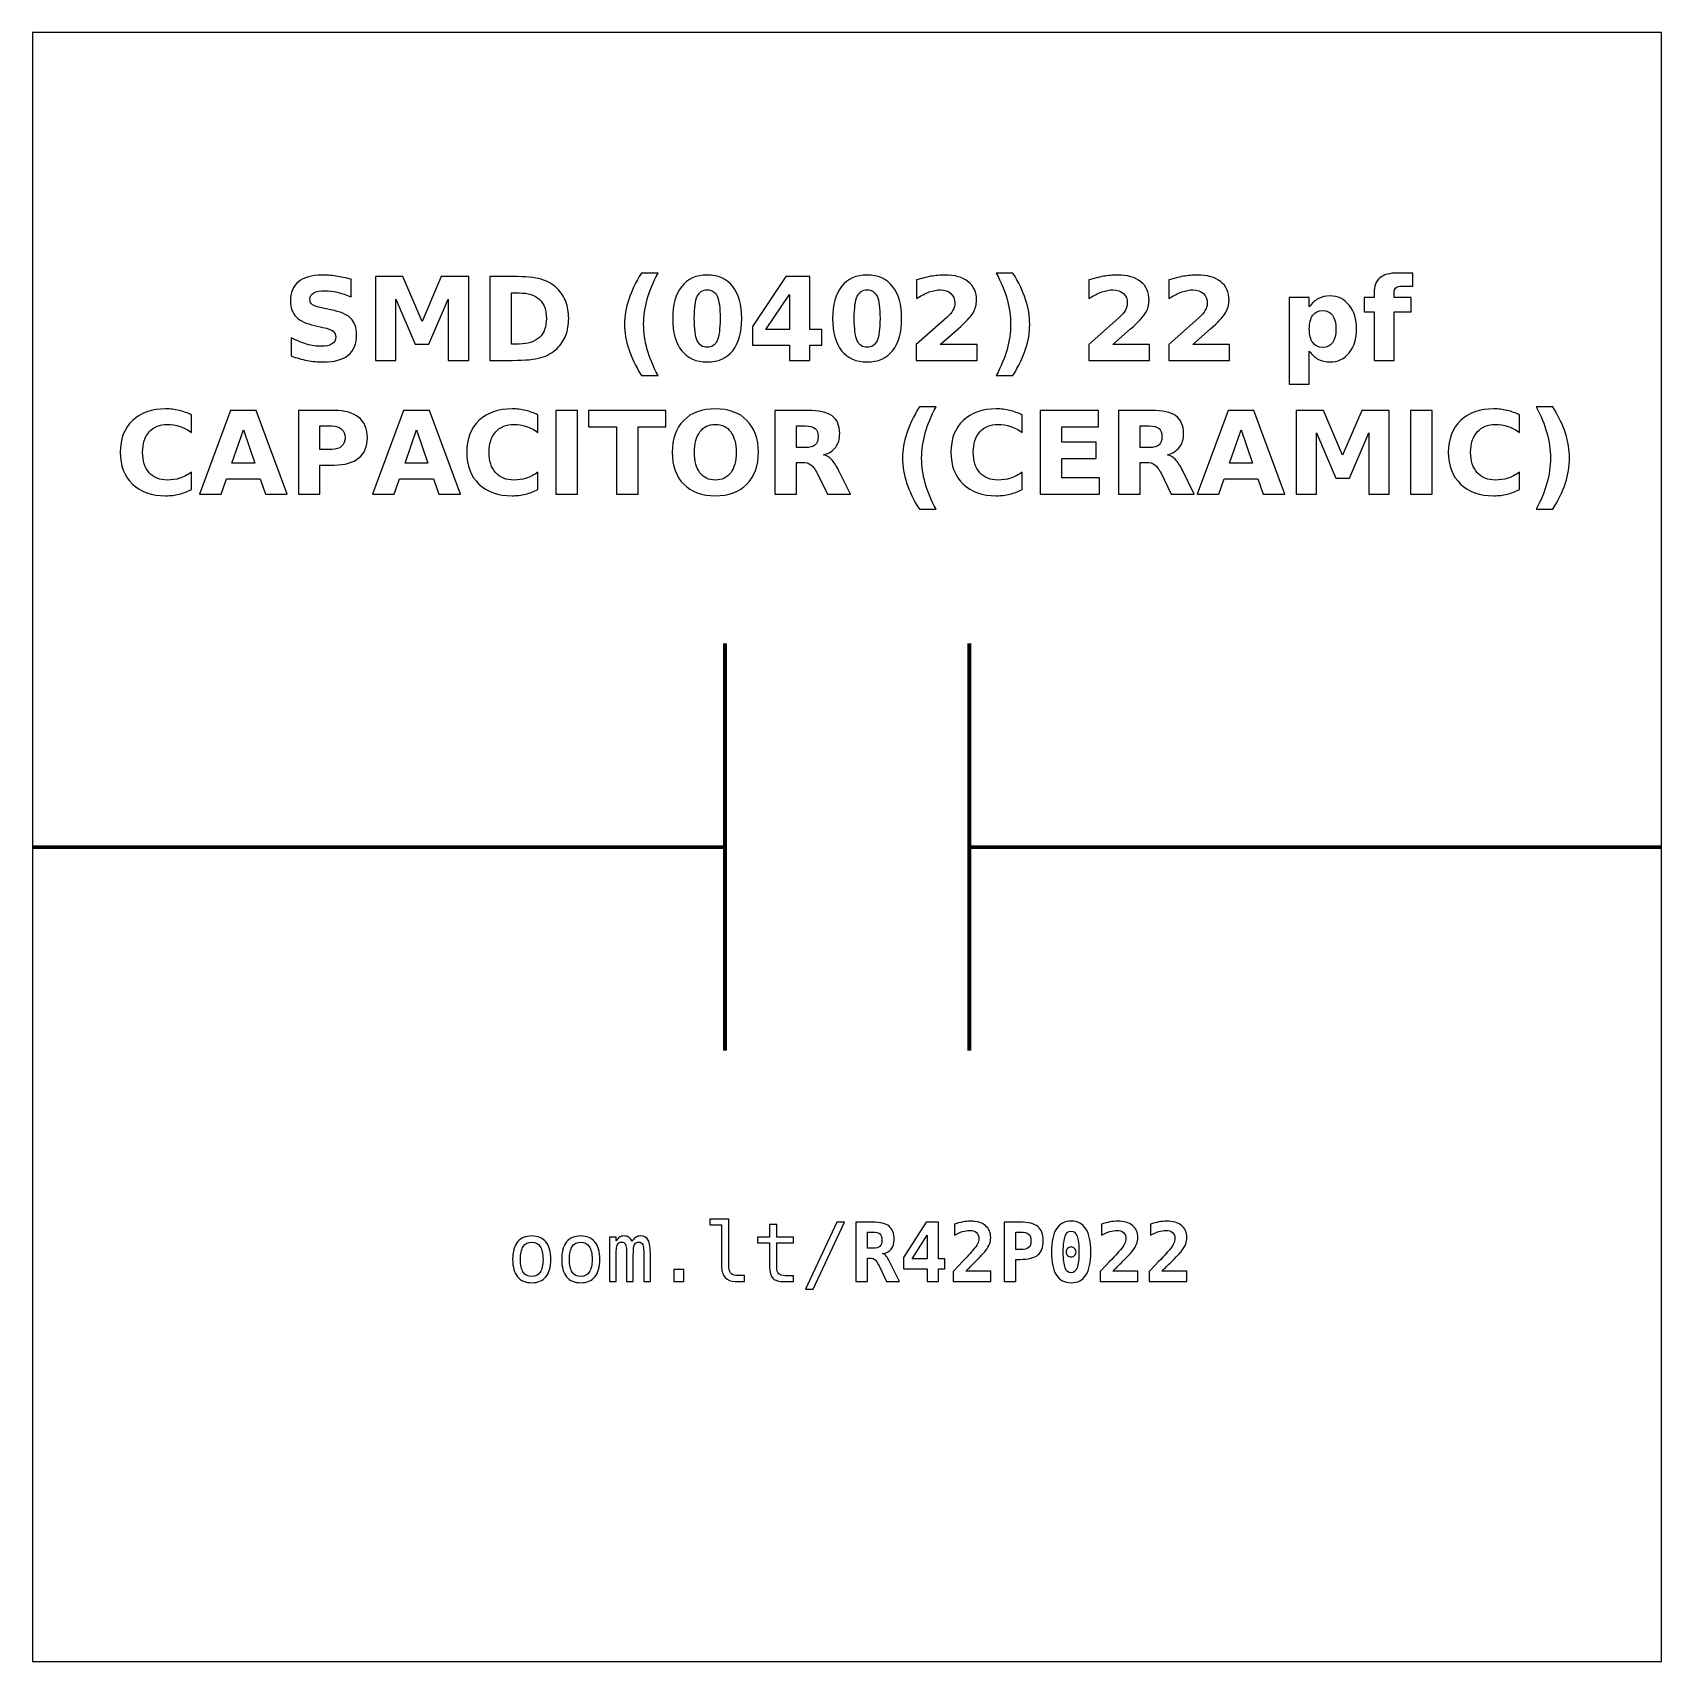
# Model space of a CAD drawing. Header units: centimetres. Extents: x -11.5 to -9.5, y -15.85 to -13.85.
import ezdxf

# ---------------------------------------------------------------- set-up
doc = ezdxf.new("R2010")
doc.units = ezdxf.units.CM
doc.header["$MEASUREMENT"] = 0
doc.layers.add('Layer 1', color=7, linetype='Continuous')

msp = doc.modelspace()

# ---------------------------------------------------------------- linework, layer by layer
at = {"layer": 'Layer 1', "color": 7}
msp.add_open_spline([(-11.5, -13.85), (-11.5, -13.85), (-9.5, -13.85), (-9.5, -13.85), (-9.5, -13.85), (-9.5, -13.85), (-9.5, -15.85), (-9.5, -15.85), (-9.5, -15.85), (-9.5, -15.85), (-11.5, -15.85), (-11.5, -15.85), (-11.5, -15.85), (-11.5, -15.85), (-11.5, -13.85), (-11.5, -13.85)], degree=3, knots=[0, 0, 0, 0, 0.25, 0.25, 0.25, 0.25, 0.5, 0.5, 0.5, 0.5, 0.75, 0.75, 0.75, 0.75, 1, 1, 1, 1], dxfattribs=at)
at = {"layer": 'Layer 1', "color": 250}
for points, knots in [([(-11.10899, -14.15284), (-11.10899, -14.15284), (-11.10899, -14.17459), (-11.10899, -14.17459), (-11.10899, -14.17459), (-11.11464, -14.17207), (-11.12016, -14.17017), (-11.12552, -14.16888), (-11.12552, -14.16888), (-11.13091, -14.16758), (-11.13599, -14.16695), (-11.14076, -14.16695), (-11.14076, -14.16695), (-11.14709, -14.16695), (-11.15179, -14.16782), (-11.15483, -14.16956), (-11.15483, -14.16956), (-11.15786, -14.17132), (-11.15937, -14.17403), (-11.15937, -14.1777), (-11.15937, -14.1777), (-11.15937, -14.18045), (-11.15836, -14.18261), (-11.15631, -14.18414), (-11.15631, -14.18414), (-11.15426, -14.18567), (-11.15055, -14.18701), (-11.14516, -14.18811), (-11.14516, -14.18811), (-11.14516, -14.18811), (-11.13387, -14.19037), (-11.13387, -14.19037), (-11.13387, -14.19037), (-11.12242, -14.19268), (-11.11431, -14.19616), (-11.10949, -14.20086), (-11.10949, -14.20086), (-11.10466, -14.20554), (-11.10224, -14.2122), (-11.10224, -14.22083), (-11.10224, -14.22083), (-11.10224, -14.23219), (-11.1056, -14.24063), (-11.11233, -14.24616), (-11.11233, -14.24616), (-11.11906, -14.25168), (-11.12933, -14.25446), (-11.14316, -14.25446), (-11.14316, -14.25446), (-11.1497, -14.25446), (-11.15624, -14.25385), (-11.1628, -14.2526), (-11.1628, -14.2526), (-11.16936, -14.25135), (-11.17595, -14.24952), (-11.18251, -14.2471), (-11.18251, -14.2471), (-11.18251, -14.2471), (-11.18251, -14.22471), (-11.18251, -14.22471), (-11.18251, -14.22471), (-11.17595, -14.22819), (-11.1696, -14.23082), (-11.16346, -14.23259), (-11.16346, -14.23259), (-11.15732, -14.23435), (-11.15142, -14.23524), (-11.14573, -14.23524), (-11.14573, -14.23524), (-11.13994, -14.23524), (-11.1355, -14.23428), (-11.13242, -14.23235), (-11.13242, -14.23235), (-11.12933, -14.23042), (-11.12781, -14.22767), (-11.12781, -14.22407), (-11.12781, -14.22407), (-11.12781, -14.22087), (-11.12884, -14.21838), (-11.13093, -14.21664), (-11.13093, -14.21664), (-11.13303, -14.2149), (-11.13719, -14.21333), (-11.14345, -14.21196), (-11.14345, -14.21196), (-11.14345, -14.21196), (-11.15372, -14.20968), (-11.15372, -14.20968), (-11.15372, -14.20968), (-11.164, -14.20747), (-11.17153, -14.20397), (-11.17628, -14.19914), (-11.17628, -14.19914), (-11.18103, -14.19432), (-11.1834, -14.18781), (-11.1834, -14.17965), (-11.1834, -14.17965), (-11.1834, -14.16939), (-11.18009, -14.16151), (-11.17348, -14.15601), (-11.17348, -14.15601), (-11.16687, -14.15048), (-11.15737, -14.14773), (-11.14495, -14.14773), (-11.14495, -14.14773), (-11.13931, -14.14773), (-11.1335, -14.14816), (-11.12752, -14.149), (-11.12752, -14.149), (-11.12155, -14.14985), (-11.11537, -14.15112), (-11.10899, -14.15284)], [0, 0, 0, 0, 0.0357143, 0.0357143, 0.0357143, 0.0357143, 0.0714286, 0.0714286, 0.0714286, 0.0714286, 0.1071429, 0.1071429, 0.1071429, 0.1071429, 0.1428571, 0.1428571, 0.1428571, 0.1428571, 0.1785714, 0.1785714, 0.1785714, 0.1785714, 0.2142857, 0.2142857, 0.2142857, 0.2142857, 0.25, 0.25, 0.25, 0.25, 0.2857143, 0.2857143, 0.2857143, 0.2857143, 0.3214286, 0.3214286, 0.3214286, 0.3214286, 0.3571429, 0.3571429, 0.3571429, 0.3571429, 0.3928571, 0.3928571, 0.3928571, 0.3928571, 0.4285714, 0.4285714, 0.4285714, 0.4285714, 0.4642857, 0.4642857, 0.4642857, 0.4642857, 0.5, 0.5, 0.5, 0.5, 0.5357143, 0.5357143, 0.5357143, 0.5357143, 0.5714286, 0.5714286, 0.5714286, 0.5714286, 0.6071429, 0.6071429, 0.6071429, 0.6071429, 0.6428571, 0.6428571, 0.6428571, 0.6428571, 0.6785714, 0.6785714, 0.6785714, 0.6785714, 0.7142857, 0.7142857, 0.7142857, 0.7142857, 0.75, 0.75, 0.75, 0.75, 0.7857143, 0.7857143, 0.7857143, 0.7857143, 0.8214286, 0.8214286, 0.8214286, 0.8214286, 0.8571429, 0.8571429, 0.8571429, 0.8571429, 0.8928571, 0.8928571, 0.8928571, 0.8928571, 0.9285714, 0.9285714, 0.9285714, 0.9285714, 0.9642857, 0.9642857, 0.9642857, 0.9642857, 1, 1, 1, 1]), ([(-11.07896, -14.14959), (-11.07896, -14.14959), (-11.04521, -14.14959), (-11.04521, -14.14959), (-11.04521, -14.14959), (-11.04521, -14.14959), (-11.02176, -14.20465), (-11.02176, -14.20465), (-11.02176, -14.20465), (-11.02176, -14.20465), (-10.9982, -14.14959), (-10.9982, -14.14959), (-10.9982, -14.14959), (-10.9982, -14.14959), (-10.96452, -14.14959), (-10.96452, -14.14959), (-10.96452, -14.14959), (-10.96452, -14.14959), (-10.96452, -14.25246), (-10.96452, -14.25246), (-10.96452, -14.25246), (-10.96452, -14.25246), (-10.98959, -14.25246), (-10.98959, -14.25246), (-10.98959, -14.25246), (-10.98959, -14.25246), (-10.98959, -14.17722), (-10.98959, -14.17722), (-10.98959, -14.17722), (-10.98959, -14.17722), (-11.0133, -14.23268), (-11.0133, -14.23268), (-11.0133, -14.23268), (-11.0133, -14.23268), (-11.03011, -14.23268), (-11.03011, -14.23268), (-11.03011, -14.23268), (-11.03011, -14.23268), (-11.05382, -14.17722), (-11.05382, -14.17722), (-11.05382, -14.17722), (-11.05382, -14.17722), (-11.05382, -14.25246), (-11.05382, -14.25246), (-11.05382, -14.25246), (-11.05382, -14.25246), (-11.07896, -14.25246), (-11.07896, -14.25246), (-11.07896, -14.25246), (-11.07896, -14.25246), (-11.07896, -14.14959), (-11.07896, -14.14959)], [0, 0, 0, 0, 0.0769231, 0.0769231, 0.0769231, 0.0769231, 0.1538462, 0.1538462, 0.1538462, 0.1538462, 0.2307692, 0.2307692, 0.2307692, 0.2307692, 0.3076923, 0.3076923, 0.3076923, 0.3076923, 0.3846154, 0.3846154, 0.3846154, 0.3846154, 0.4615385, 0.4615385, 0.4615385, 0.4615385, 0.5384615, 0.5384615, 0.5384615, 0.5384615, 0.6153846, 0.6153846, 0.6153846, 0.6153846, 0.6923077, 0.6923077, 0.6923077, 0.6923077, 0.7692308, 0.7692308, 0.7692308, 0.7692308, 0.8461538, 0.8461538, 0.8461538, 0.8461538, 0.9230769, 0.9230769, 0.9230769, 0.9230769, 1, 1, 1, 1]), ([(-10.93853, -14.14959), (-10.93853, -14.14959), (-10.91054, -14.14959), (-10.91054, -14.14959), (-10.91054, -14.14959), (-10.89493, -14.14959), (-10.88331, -14.1507), (-10.87567, -14.15293), (-10.87567, -14.15293), (-10.86802, -14.15516), (-10.86146, -14.15893), (-10.85598, -14.16427), (-10.85598, -14.16427), (-10.85116, -14.1689), (-10.84759, -14.17426), (-10.84523, -14.18033), (-10.84523, -14.18033), (-10.84291, -14.18637), (-10.84173, -14.19324), (-10.84173, -14.20093), (-10.84173, -14.20093), (-10.84173, -14.20869), (-10.84291, -14.21561), (-10.84523, -14.2217), (-10.84523, -14.2217), (-10.84759, -14.22779), (-10.85116, -14.23315), (-10.85598, -14.23778), (-10.85598, -14.23778), (-10.86151, -14.24312), (-10.86812, -14.24689), (-10.87583, -14.24912), (-10.87583, -14.24912), (-10.88355, -14.25135), (-10.89512, -14.25246), (-10.91054, -14.25246), (-10.91054, -14.25246), (-10.91054, -14.25246), (-10.93853, -14.25246), (-10.93853, -14.25246), (-10.93853, -14.25246), (-10.93853, -14.25246), (-10.93853, -14.14959), (-10.93853, -14.14959)], [0, 0, 0, 0, 0.0909091, 0.0909091, 0.0909091, 0.0909091, 0.1818182, 0.1818182, 0.1818182, 0.1818182, 0.2727273, 0.2727273, 0.2727273, 0.2727273, 0.3636364, 0.3636364, 0.3636364, 0.3636364, 0.4545455, 0.4545455, 0.4545455, 0.4545455, 0.5454545, 0.5454545, 0.5454545, 0.5454545, 0.6363636, 0.6363636, 0.6363636, 0.6363636, 0.7272727, 0.7272727, 0.7272727, 0.7272727, 0.8181818, 0.8181818, 0.8181818, 0.8181818, 0.9090909, 0.9090909, 0.9090909, 0.9090909, 1, 1, 1, 1]), ([(-10.73204, -14.27106), (-10.73204, -14.27106), (-10.7525, -14.27106), (-10.7525, -14.27106), (-10.7525, -14.27106), (-10.75953, -14.25973), (-10.76473, -14.24893), (-10.76807, -14.2387), (-10.76807, -14.2387), (-10.77143, -14.22849), (-10.7731, -14.21836), (-10.7731, -14.20829), (-10.7731, -14.20829), (-10.7731, -14.19823), (-10.77141, -14.18804), (-10.76805, -14.17774), (-10.76805, -14.17774), (-10.76466, -14.16742), (-10.75949, -14.15665), (-10.7525, -14.14538), (-10.7525, -14.14538), (-10.7525, -14.14538), (-10.73204, -14.14538), (-10.73204, -14.14538), (-10.73204, -14.14538), (-10.73792, -14.15627), (-10.74232, -14.16692), (-10.74526, -14.17732), (-10.74526, -14.17732), (-10.7482, -14.18771), (-10.74968, -14.19799), (-10.74968, -14.20815), (-10.74968, -14.20815), (-10.74968, -14.21831), (-10.74822, -14.22859), (-10.74531, -14.23903), (-10.74531, -14.23903), (-10.74239, -14.24945), (-10.73797, -14.26013), (-10.73204, -14.27106)], [0, 0, 0, 0, 0.1, 0.1, 0.1, 0.1, 0.2, 0.2, 0.2, 0.2, 0.3, 0.3, 0.3, 0.3, 0.4, 0.4, 0.4, 0.4, 0.5, 0.5, 0.5, 0.5, 0.6, 0.6, 0.6, 0.6, 0.7, 0.7, 0.7, 0.7, 0.8, 0.8, 0.8, 0.8, 0.9, 0.9, 0.9, 0.9, 1, 1, 1, 1]), ([(-10.62931, -14.20112), (-10.62931, -14.21817), (-10.63298, -14.23132), (-10.64034, -14.24058), (-10.64034, -14.24058), (-10.64768, -14.24983), (-10.65812, -14.25446), (-10.67162, -14.25446), (-10.67162, -14.25446), (-10.68517, -14.25446), (-10.69563, -14.24983), (-10.70297, -14.24058), (-10.70297, -14.24058), (-10.71033, -14.23132), (-10.714, -14.21817), (-10.714, -14.20112), (-10.714, -14.20112), (-10.714, -14.18405), (-10.71033, -14.17087), (-10.70297, -14.16161), (-10.70297, -14.16161), (-10.69563, -14.15237), (-10.68517, -14.14773), (-10.67162, -14.14773), (-10.67162, -14.14773), (-10.65812, -14.14773), (-10.64768, -14.15237), (-10.64034, -14.16161), (-10.64034, -14.16161), (-10.63298, -14.17087), (-10.62931, -14.18405), (-10.62931, -14.20112)], [0, 0, 0, 0, 0.125, 0.125, 0.125, 0.125, 0.25, 0.25, 0.25, 0.25, 0.375, 0.375, 0.375, 0.375, 0.5, 0.5, 0.5, 0.5, 0.625, 0.625, 0.625, 0.625, 0.75, 0.75, 0.75, 0.75, 0.875, 0.875, 0.875, 0.875, 1, 1, 1, 1]), ([(-10.57501, -14.14959), (-10.57501, -14.14959), (-10.54551, -14.14959), (-10.54551, -14.14959), (-10.54551, -14.14959), (-10.54551, -14.14959), (-10.54551, -14.2145), (-10.54551, -14.2145), (-10.54551, -14.2145), (-10.54551, -14.2145), (-10.53084, -14.2145), (-10.53084, -14.2145), (-10.53084, -14.2145), (-10.53084, -14.2145), (-10.53084, -14.23372), (-10.53084, -14.23372), (-10.53084, -14.23372), (-10.53084, -14.23372), (-10.54551, -14.23372), (-10.54551, -14.23372), (-10.54551, -14.23372), (-10.54551, -14.23372), (-10.54551, -14.25246), (-10.54551, -14.25246), (-10.54551, -14.25246), (-10.54551, -14.25246), (-10.57058, -14.25246), (-10.57058, -14.25246), (-10.57058, -14.25246), (-10.57058, -14.25246), (-10.57058, -14.23372), (-10.57058, -14.23372), (-10.57058, -14.23372), (-10.57058, -14.23372), (-10.61621, -14.23372), (-10.61621, -14.23372), (-10.61621, -14.23372), (-10.61621, -14.23372), (-10.61621, -14.21097), (-10.61621, -14.21097), (-10.61621, -14.21097), (-10.61621, -14.21097), (-10.57501, -14.14959), (-10.57501, -14.14959)], [0, 0, 0, 0, 0.0909091, 0.0909091, 0.0909091, 0.0909091, 0.1818182, 0.1818182, 0.1818182, 0.1818182, 0.2727273, 0.2727273, 0.2727273, 0.2727273, 0.3636364, 0.3636364, 0.3636364, 0.3636364, 0.4545455, 0.4545455, 0.4545455, 0.4545455, 0.5454545, 0.5454545, 0.5454545, 0.5454545, 0.6363636, 0.6363636, 0.6363636, 0.6363636, 0.7272727, 0.7272727, 0.7272727, 0.7272727, 0.8181818, 0.8181818, 0.8181818, 0.8181818, 0.9090909, 0.9090909, 0.9090909, 0.9090909, 1, 1, 1, 1]), ([(-10.43293, -14.20112), (-10.43293, -14.21817), (-10.4366, -14.23132), (-10.44396, -14.24058), (-10.44396, -14.24058), (-10.4513, -14.24983), (-10.46174, -14.25446), (-10.47524, -14.25446), (-10.47524, -14.25446), (-10.48879, -14.25446), (-10.49925, -14.24983), (-10.50659, -14.24058), (-10.50659, -14.24058), (-10.51395, -14.23132), (-10.51762, -14.21817), (-10.51762, -14.20112), (-10.51762, -14.20112), (-10.51762, -14.18405), (-10.51395, -14.17087), (-10.50659, -14.16161), (-10.50659, -14.16161), (-10.49925, -14.15237), (-10.48879, -14.14773), (-10.47524, -14.14773), (-10.47524, -14.14773), (-10.46174, -14.14773), (-10.4513, -14.15237), (-10.44396, -14.16161), (-10.44396, -14.16161), (-10.4366, -14.17087), (-10.43293, -14.18405), (-10.43293, -14.20112)], [0, 0, 0, 0, 0.125, 0.125, 0.125, 0.125, 0.25, 0.25, 0.25, 0.25, 0.375, 0.375, 0.375, 0.375, 0.5, 0.5, 0.5, 0.5, 0.625, 0.625, 0.625, 0.625, 0.75, 0.75, 0.75, 0.75, 0.875, 0.875, 0.875, 0.875, 1, 1, 1, 1]), ([(-10.38552, -14.23296), (-10.38552, -14.23296), (-10.34024, -14.23296), (-10.34024, -14.23296), (-10.34024, -14.23296), (-10.34024, -14.23296), (-10.34024, -14.25246), (-10.34024, -14.25246), (-10.34024, -14.25246), (-10.34024, -14.25246), (-10.41501, -14.25246), (-10.41501, -14.25246), (-10.41501, -14.25246), (-10.41501, -14.25246), (-10.41501, -14.23296), (-10.41501, -14.23296), (-10.41501, -14.23296), (-10.41501, -14.23296), (-10.37745, -14.19983), (-10.37745, -14.19983), (-10.37745, -14.19983), (-10.37409, -14.19679), (-10.37162, -14.19383), (-10.37002, -14.19094), (-10.37002, -14.19094), (-10.3684, -14.18804), (-10.3676, -14.18503), (-10.3676, -14.1819), (-10.3676, -14.1819), (-10.3676, -14.17708), (-10.36922, -14.1732), (-10.37246, -14.17026), (-10.37246, -14.17026), (-10.37569, -14.16732), (-10.37999, -14.16587), (-10.38538, -14.16587), (-10.38538, -14.16587), (-10.38951, -14.16587), (-10.39403, -14.16676), (-10.39895, -14.16852), (-10.39895, -14.16852), (-10.40386, -14.17029), (-10.40913, -14.17292), (-10.41473, -14.1764), (-10.41473, -14.1764), (-10.41473, -14.1764), (-10.41473, -14.1538), (-10.41473, -14.1538), (-10.41473, -14.1538), (-10.40875, -14.15183), (-10.40285, -14.15032), (-10.39702, -14.14929), (-10.39702, -14.14929), (-10.39118, -14.14825), (-10.38547, -14.14773), (-10.37985, -14.14773), (-10.37985, -14.14773), (-10.36755, -14.14773), (-10.35798, -14.15044), (-10.35116, -14.15587), (-10.35116, -14.15587), (-10.34434, -14.16128), (-10.34093, -14.16883), (-10.34093, -14.17854), (-10.34093, -14.17854), (-10.34093, -14.18414), (-10.34238, -14.18936), (-10.34528, -14.19421), (-10.34528, -14.19421), (-10.34817, -14.19905), (-10.35426, -14.20554), (-10.36353, -14.21368), (-10.36353, -14.21368), (-10.36353, -14.21368), (-10.38552, -14.23296), (-10.38552, -14.23296)], [0, 0, 0, 0, 0.0526316, 0.0526316, 0.0526316, 0.0526316, 0.1052632, 0.1052632, 0.1052632, 0.1052632, 0.1578947, 0.1578947, 0.1578947, 0.1578947, 0.2105263, 0.2105263, 0.2105263, 0.2105263, 0.2631579, 0.2631579, 0.2631579, 0.2631579, 0.3157895, 0.3157895, 0.3157895, 0.3157895, 0.3684211, 0.3684211, 0.3684211, 0.3684211, 0.4210526, 0.4210526, 0.4210526, 0.4210526, 0.4736842, 0.4736842, 0.4736842, 0.4736842, 0.5263158, 0.5263158, 0.5263158, 0.5263158, 0.5789474, 0.5789474, 0.5789474, 0.5789474, 0.6315789, 0.6315789, 0.6315789, 0.6315789, 0.6842105, 0.6842105, 0.6842105, 0.6842105, 0.7368421, 0.7368421, 0.7368421, 0.7368421, 0.7894737, 0.7894737, 0.7894737, 0.7894737, 0.8421053, 0.8421053, 0.8421053, 0.8421053, 0.8947368, 0.8947368, 0.8947368, 0.8947368, 0.9473684, 0.9473684, 0.9473684, 0.9473684, 1, 1, 1, 1]), ([(-10.3167, -14.27106), (-10.31082, -14.26013), (-10.3064, -14.24945), (-10.30346, -14.23903), (-10.30346, -14.23903), (-10.30052, -14.22859), (-10.29906, -14.21831), (-10.29906, -14.20815), (-10.29906, -14.20815), (-10.29906, -14.19799), (-10.30052, -14.18771), (-10.30346, -14.17732), (-10.30346, -14.17732), (-10.3064, -14.16692), (-10.31082, -14.15627), (-10.3167, -14.14538), (-10.3167, -14.14538), (-10.3167, -14.14538), (-10.29624, -14.14538), (-10.29624, -14.14538), (-10.29624, -14.14538), (-10.28926, -14.15665), (-10.28408, -14.16742), (-10.28069, -14.17774), (-10.28069, -14.17774), (-10.27733, -14.18804), (-10.27564, -14.19823), (-10.27564, -14.20829), (-10.27564, -14.20829), (-10.27564, -14.21836), (-10.27731, -14.22849), (-10.28067, -14.2387), (-10.28067, -14.2387), (-10.28401, -14.24893), (-10.28921, -14.25973), (-10.29624, -14.27106), (-10.29624, -14.27106), (-10.29624, -14.27106), (-10.3167, -14.27106), (-10.3167, -14.27106)], [0, 0, 0, 0, 0.1, 0.1, 0.1, 0.1, 0.2, 0.2, 0.2, 0.2, 0.3, 0.3, 0.3, 0.3, 0.4, 0.4, 0.4, 0.4, 0.5, 0.5, 0.5, 0.5, 0.6, 0.6, 0.6, 0.6, 0.7, 0.7, 0.7, 0.7, 0.8, 0.8, 0.8, 0.8, 0.9, 0.9, 0.9, 0.9, 1, 1, 1, 1]), ([(-10.17371, -14.23296), (-10.17371, -14.23296), (-10.12843, -14.23296), (-10.12843, -14.23296), (-10.12843, -14.23296), (-10.12843, -14.23296), (-10.12843, -14.25246), (-10.12843, -14.25246), (-10.12843, -14.25246), (-10.12843, -14.25246), (-10.2032, -14.25246), (-10.2032, -14.25246), (-10.2032, -14.25246), (-10.2032, -14.25246), (-10.2032, -14.23296), (-10.2032, -14.23296), (-10.2032, -14.23296), (-10.2032, -14.23296), (-10.16564, -14.19983), (-10.16564, -14.19983), (-10.16564, -14.19983), (-10.16228, -14.19679), (-10.15981, -14.19383), (-10.15821, -14.19094), (-10.15821, -14.19094), (-10.15659, -14.18804), (-10.15579, -14.18503), (-10.15579, -14.1819), (-10.15579, -14.1819), (-10.15579, -14.17708), (-10.15741, -14.1732), (-10.16065, -14.17026), (-10.16065, -14.17026), (-10.16388, -14.16732), (-10.16818, -14.16587), (-10.17357, -14.16587), (-10.17357, -14.16587), (-10.1777, -14.16587), (-10.18222, -14.16676), (-10.18714, -14.16852), (-10.18714, -14.16852), (-10.19205, -14.17029), (-10.19732, -14.17292), (-10.20292, -14.1764), (-10.20292, -14.1764), (-10.20292, -14.1764), (-10.20292, -14.1538), (-10.20292, -14.1538), (-10.20292, -14.1538), (-10.19694, -14.15183), (-10.19104, -14.15032), (-10.18521, -14.14929), (-10.18521, -14.14929), (-10.17937, -14.14825), (-10.17366, -14.14773), (-10.16804, -14.14773), (-10.16804, -14.14773), (-10.15574, -14.14773), (-10.14617, -14.15044), (-10.13935, -14.15587), (-10.13935, -14.15587), (-10.13253, -14.16128), (-10.12912, -14.16883), (-10.12912, -14.17854), (-10.12912, -14.17854), (-10.12912, -14.18414), (-10.13057, -14.18936), (-10.13347, -14.19421), (-10.13347, -14.19421), (-10.13636, -14.19905), (-10.14245, -14.20554), (-10.15172, -14.21368), (-10.15172, -14.21368), (-10.15172, -14.21368), (-10.17371, -14.23296), (-10.17371, -14.23296)], [0, 0, 0, 0, 0.0526316, 0.0526316, 0.0526316, 0.0526316, 0.1052632, 0.1052632, 0.1052632, 0.1052632, 0.1578947, 0.1578947, 0.1578947, 0.1578947, 0.2105263, 0.2105263, 0.2105263, 0.2105263, 0.2631579, 0.2631579, 0.2631579, 0.2631579, 0.3157895, 0.3157895, 0.3157895, 0.3157895, 0.3684211, 0.3684211, 0.3684211, 0.3684211, 0.4210526, 0.4210526, 0.4210526, 0.4210526, 0.4736842, 0.4736842, 0.4736842, 0.4736842, 0.5263158, 0.5263158, 0.5263158, 0.5263158, 0.5789474, 0.5789474, 0.5789474, 0.5789474, 0.6315789, 0.6315789, 0.6315789, 0.6315789, 0.6842105, 0.6842105, 0.6842105, 0.6842105, 0.7368421, 0.7368421, 0.7368421, 0.7368421, 0.7894737, 0.7894737, 0.7894737, 0.7894737, 0.8421053, 0.8421053, 0.8421053, 0.8421053, 0.8947368, 0.8947368, 0.8947368, 0.8947368, 0.9473684, 0.9473684, 0.9473684, 0.9473684, 1, 1, 1, 1]), ([(-10.07552, -14.23296), (-10.07552, -14.23296), (-10.03024, -14.23296), (-10.03024, -14.23296), (-10.03024, -14.23296), (-10.03024, -14.23296), (-10.03024, -14.25246), (-10.03024, -14.25246), (-10.03024, -14.25246), (-10.03024, -14.25246), (-10.10501, -14.25246), (-10.10501, -14.25246), (-10.10501, -14.25246), (-10.10501, -14.25246), (-10.10501, -14.23296), (-10.10501, -14.23296), (-10.10501, -14.23296), (-10.10501, -14.23296), (-10.06745, -14.19983), (-10.06745, -14.19983), (-10.06745, -14.19983), (-10.06409, -14.19679), (-10.06162, -14.19383), (-10.06002, -14.19094), (-10.06002, -14.19094), (-10.0584, -14.18804), (-10.0576, -14.18503), (-10.0576, -14.1819), (-10.0576, -14.1819), (-10.0576, -14.17708), (-10.05922, -14.1732), (-10.06246, -14.17026), (-10.06246, -14.17026), (-10.06569, -14.16732), (-10.06999, -14.16587), (-10.07538, -14.16587), (-10.07538, -14.16587), (-10.07951, -14.16587), (-10.08403, -14.16676), (-10.08895, -14.16852), (-10.08895, -14.16852), (-10.09386, -14.17029), (-10.09913, -14.17292), (-10.10473, -14.1764), (-10.10473, -14.1764), (-10.10473, -14.1764), (-10.10473, -14.1538), (-10.10473, -14.1538), (-10.10473, -14.1538), (-10.09875, -14.15183), (-10.09285, -14.15032), (-10.08702, -14.14929), (-10.08702, -14.14929), (-10.08118, -14.14825), (-10.07547, -14.14773), (-10.06985, -14.14773), (-10.06985, -14.14773), (-10.05755, -14.14773), (-10.04798, -14.15044), (-10.04116, -14.15587), (-10.04116, -14.15587), (-10.03434, -14.16128), (-10.03093, -14.16883), (-10.03093, -14.17854), (-10.03093, -14.17854), (-10.03093, -14.18414), (-10.03238, -14.18936), (-10.03528, -14.19421), (-10.03528, -14.19421), (-10.03817, -14.19905), (-10.04426, -14.20554), (-10.05353, -14.21368), (-10.05353, -14.21368), (-10.05353, -14.21368), (-10.07552, -14.23296), (-10.07552, -14.23296)], [0, 0, 0, 0, 0.0526316, 0.0526316, 0.0526316, 0.0526316, 0.1052632, 0.1052632, 0.1052632, 0.1052632, 0.1578947, 0.1578947, 0.1578947, 0.1578947, 0.2105263, 0.2105263, 0.2105263, 0.2105263, 0.2631579, 0.2631579, 0.2631579, 0.2631579, 0.3157895, 0.3157895, 0.3157895, 0.3157895, 0.3684211, 0.3684211, 0.3684211, 0.3684211, 0.4210526, 0.4210526, 0.4210526, 0.4210526, 0.4736842, 0.4736842, 0.4736842, 0.4736842, 0.5263158, 0.5263158, 0.5263158, 0.5263158, 0.5789474, 0.5789474, 0.5789474, 0.5789474, 0.6315789, 0.6315789, 0.6315789, 0.6315789, 0.6842105, 0.6842105, 0.6842105, 0.6842105, 0.7368421, 0.7368421, 0.7368421, 0.7368421, 0.7894737, 0.7894737, 0.7894737, 0.7894737, 0.8421053, 0.8421053, 0.8421053, 0.8421053, 0.8947368, 0.8947368, 0.8947368, 0.8947368, 0.9473684, 0.9473684, 0.9473684, 0.9473684, 1, 1, 1, 1]), ([(-9.8052, -14.14524), (-9.8052, -14.14524), (-9.8052, -14.16142), (-9.8052, -14.16142), (-9.8052, -14.16142), (-9.8052, -14.16142), (-9.81886, -14.16142), (-9.81886, -14.16142), (-9.81886, -14.16142), (-9.82234, -14.16142), (-9.82479, -14.16206), (-9.82615, -14.16333), (-9.82615, -14.16333), (-9.82754, -14.1646), (-9.82822, -14.16678), (-9.82822, -14.16991), (-9.82822, -14.16991), (-9.82822, -14.16991), (-9.82822, -14.1753), (-9.82822, -14.1753), (-9.82822, -14.1753), (-9.82822, -14.1753), (-9.80715, -14.1753), (-9.80715, -14.1753), (-9.80715, -14.1753), (-9.80715, -14.1753), (-9.80715, -14.19294), (-9.80715, -14.19294), (-9.80715, -14.19294), (-9.80715, -14.19294), (-9.82822, -14.19294), (-9.82822, -14.19294), (-9.82822, -14.19294), (-9.82822, -14.19294), (-9.82822, -14.25246), (-9.82822, -14.25246), (-9.82822, -14.25246), (-9.82822, -14.25246), (-9.85289, -14.25246), (-9.85289, -14.25246), (-9.85289, -14.25246), (-9.85289, -14.25246), (-9.85289, -14.19294), (-9.85289, -14.19294), (-9.85289, -14.19294), (-9.85289, -14.19294), (-9.86515, -14.19294), (-9.86515, -14.19294), (-9.86515, -14.19294), (-9.86515, -14.19294), (-9.86515, -14.1753), (-9.86515, -14.1753), (-9.86515, -14.1753), (-9.86515, -14.1753), (-9.85289, -14.1753), (-9.85289, -14.1753), (-9.85289, -14.1753), (-9.85289, -14.1753), (-9.85289, -14.16991), (-9.85289, -14.16991), (-9.85289, -14.16991), (-9.85289, -14.16151), (-9.85054, -14.15528), (-9.84586, -14.15126), (-9.84586, -14.15126), (-9.84118, -14.14724), (-9.83391, -14.14524), (-9.82408, -14.14524), (-9.82408, -14.14524), (-9.82408, -14.14524), (-9.8052, -14.14524), (-9.8052, -14.14524)], [0, 0, 0, 0, 0.0555556, 0.0555556, 0.0555556, 0.0555556, 0.1111111, 0.1111111, 0.1111111, 0.1111111, 0.1666667, 0.1666667, 0.1666667, 0.1666667, 0.2222222, 0.2222222, 0.2222222, 0.2222222, 0.2777778, 0.2777778, 0.2777778, 0.2777778, 0.3333333, 0.3333333, 0.3333333, 0.3333333, 0.3888889, 0.3888889, 0.3888889, 0.3888889, 0.4444444, 0.4444444, 0.4444444, 0.4444444, 0.5, 0.5, 0.5, 0.5, 0.5555556, 0.5555556, 0.5555556, 0.5555556, 0.6111111, 0.6111111, 0.6111111, 0.6111111, 0.6666667, 0.6666667, 0.6666667, 0.6666667, 0.7222222, 0.7222222, 0.7222222, 0.7222222, 0.7777778, 0.7777778, 0.7777778, 0.7777778, 0.8333333, 0.8333333, 0.8333333, 0.8333333, 0.8888889, 0.8888889, 0.8888889, 0.8888889, 0.9444444, 0.9444444, 0.9444444, 0.9444444, 1, 1, 1, 1]), ([(-10.912, -14.16965), (-10.912, -14.16965), (-10.912, -14.2324), (-10.912, -14.2324), (-10.912, -14.2324), (-10.912, -14.2324), (-10.9025, -14.2324), (-10.9025, -14.2324), (-10.9025, -14.2324), (-10.89166, -14.2324), (-10.88338, -14.22972), (-10.87767, -14.22433), (-10.87767, -14.22433), (-10.87195, -14.21897), (-10.86908, -14.21116), (-10.86908, -14.20093), (-10.86908, -14.20093), (-10.86908, -14.19072), (-10.87193, -14.18296), (-10.87762, -14.17765), (-10.87762, -14.17765), (-10.88331, -14.17231), (-10.89161, -14.16965), (-10.9025, -14.16965), (-10.9025, -14.16965), (-10.9025, -14.16965), (-10.912, -14.16965), (-10.912, -14.16965)], [0, 0, 0, 0, 0.1428571, 0.1428571, 0.1428571, 0.1428571, 0.2857143, 0.2857143, 0.2857143, 0.2857143, 0.4285714, 0.4285714, 0.4285714, 0.4285714, 0.5714286, 0.5714286, 0.5714286, 0.5714286, 0.7142857, 0.7142857, 0.7142857, 0.7142857, 0.8571429, 0.8571429, 0.8571429, 0.8571429, 1, 1, 1, 1]), ([(-10.65584, -14.20093), (-10.65584, -14.18807), (-10.65704, -14.17901), (-10.65946, -14.17374), (-10.65946, -14.17374), (-10.66186, -14.1685), (-10.66593, -14.16587), (-10.67162, -14.16587), (-10.67162, -14.16587), (-10.67731, -14.16587), (-10.68138, -14.1685), (-10.68383, -14.17374), (-10.68383, -14.17374), (-10.68625, -14.17901), (-10.68747, -14.18807), (-10.68747, -14.20093), (-10.68747, -14.20093), (-10.68747, -14.21391), (-10.68625, -14.22309), (-10.68383, -14.2284), (-10.68383, -14.2284), (-10.68138, -14.23374), (-10.67731, -14.2364), (-10.67162, -14.2364), (-10.67162, -14.2364), (-10.66598, -14.2364), (-10.66193, -14.23374), (-10.65948, -14.2284), (-10.65948, -14.2284), (-10.65706, -14.22309), (-10.65584, -14.21391), (-10.65584, -14.20093)], [0, 0, 0, 0, 0.125, 0.125, 0.125, 0.125, 0.25, 0.25, 0.25, 0.25, 0.375, 0.375, 0.375, 0.375, 0.5, 0.5, 0.5, 0.5, 0.625, 0.625, 0.625, 0.625, 0.75, 0.75, 0.75, 0.75, 0.875, 0.875, 0.875, 0.875, 1, 1, 1, 1]), ([(-10.57058, -14.17144), (-10.57058, -14.17144), (-10.59968, -14.2145), (-10.59968, -14.2145), (-10.59968, -14.2145), (-10.59968, -14.2145), (-10.57058, -14.2145), (-10.57058, -14.2145), (-10.57058, -14.2145), (-10.57058, -14.2145), (-10.57058, -14.17144), (-10.57058, -14.17144)], [0, 0, 0, 0, 0.3333333, 0.3333333, 0.3333333, 0.3333333, 0.6666667, 0.6666667, 0.6666667, 0.6666667, 1, 1, 1, 1]), ([(-10.45946, -14.20093), (-10.45946, -14.18807), (-10.46066, -14.17901), (-10.46308, -14.17374), (-10.46308, -14.17374), (-10.46548, -14.1685), (-10.46955, -14.16587), (-10.47524, -14.16587), (-10.47524, -14.16587), (-10.48093, -14.16587), (-10.485, -14.1685), (-10.48745, -14.17374), (-10.48745, -14.17374), (-10.48987, -14.17901), (-10.49109, -14.18807), (-10.49109, -14.20093), (-10.49109, -14.20093), (-10.49109, -14.21391), (-10.48987, -14.22309), (-10.48745, -14.2284), (-10.48745, -14.2284), (-10.485, -14.23374), (-10.48093, -14.2364), (-10.47524, -14.2364), (-10.47524, -14.2364), (-10.4696, -14.2364), (-10.46555, -14.23374), (-10.4631, -14.2284), (-10.4631, -14.2284), (-10.46068, -14.22309), (-10.45946, -14.21391), (-10.45946, -14.20093)], [0, 0, 0, 0, 0.125, 0.125, 0.125, 0.125, 0.25, 0.25, 0.25, 0.25, 0.375, 0.375, 0.375, 0.375, 0.5, 0.5, 0.5, 0.5, 0.625, 0.625, 0.625, 0.625, 0.75, 0.75, 0.75, 0.75, 0.875, 0.875, 0.875, 0.875, 1, 1, 1, 1]), ([(-9.93234, -14.24129), (-9.93234, -14.24129), (-9.93234, -14.28181), (-9.93234, -14.28181), (-9.93234, -14.28181), (-9.93234, -14.28181), (-9.95701, -14.28181), (-9.95701, -14.28181), (-9.95701, -14.28181), (-9.95701, -14.28181), (-9.95701, -14.1753), (-9.95701, -14.1753), (-9.95701, -14.1753), (-9.95701, -14.1753), (-9.93234, -14.1753), (-9.93234, -14.1753), (-9.93234, -14.1753), (-9.93234, -14.1753), (-9.93234, -14.18661), (-9.93234, -14.18661), (-9.93234, -14.18661), (-9.92895, -14.18209), (-9.92516, -14.17878), (-9.92105, -14.17664), (-9.92105, -14.17664), (-9.91691, -14.1745), (-9.91216, -14.17344), (-9.90677, -14.17344), (-9.90677, -14.17344), (-9.89727, -14.17344), (-9.88946, -14.17722), (-9.88337, -14.18477), (-9.88337, -14.18477), (-9.87726, -14.19232), (-9.8742, -14.20206), (-9.8742, -14.21394), (-9.8742, -14.21394), (-9.8742, -14.22584), (-9.87726, -14.23557), (-9.88337, -14.24312), (-9.88337, -14.24312), (-9.88946, -14.25067), (-9.89727, -14.25446), (-9.90677, -14.25446), (-9.90677, -14.25446), (-9.91216, -14.25446), (-9.91691, -14.2534), (-9.92105, -14.25126), (-9.92105, -14.25126), (-9.92516, -14.24912), (-9.92895, -14.2458), (-9.93234, -14.24129)], [0, 0, 0, 0, 0.0769231, 0.0769231, 0.0769231, 0.0769231, 0.1538462, 0.1538462, 0.1538462, 0.1538462, 0.2307692, 0.2307692, 0.2307692, 0.2307692, 0.3076923, 0.3076923, 0.3076923, 0.3076923, 0.3846154, 0.3846154, 0.3846154, 0.3846154, 0.4615385, 0.4615385, 0.4615385, 0.4615385, 0.5384615, 0.5384615, 0.5384615, 0.5384615, 0.6153846, 0.6153846, 0.6153846, 0.6153846, 0.6923077, 0.6923077, 0.6923077, 0.6923077, 0.7692308, 0.7692308, 0.7692308, 0.7692308, 0.8461538, 0.8461538, 0.8461538, 0.8461538, 0.9230769, 0.9230769, 0.9230769, 0.9230769, 1, 1, 1, 1]), ([(-9.91594, -14.19136), (-9.92124, -14.19136), (-9.92528, -14.19329), (-9.9281, -14.19717), (-9.9281, -14.19717), (-9.93092, -14.20105), (-9.93234, -14.20665), (-9.93234, -14.21394), (-9.93234, -14.21394), (-9.93234, -14.22125), (-9.93092, -14.22685), (-9.9281, -14.23073), (-9.9281, -14.23073), (-9.92528, -14.23461), (-9.92124, -14.23654), (-9.91594, -14.23654), (-9.91594, -14.23654), (-9.91068, -14.23654), (-9.90663, -14.23461), (-9.90386, -14.23075), (-9.90386, -14.23075), (-9.90108, -14.2269), (-9.89969, -14.2213), (-9.89969, -14.21394), (-9.89969, -14.21394), (-9.89969, -14.2066), (-9.90108, -14.201), (-9.90386, -14.19714), (-9.90386, -14.19714), (-9.90663, -14.19329), (-9.91068, -14.19136), (-9.91594, -14.19136)], [0, 0, 0, 0, 0.125, 0.125, 0.125, 0.125, 0.25, 0.25, 0.25, 0.25, 0.375, 0.375, 0.375, 0.375, 0.5, 0.5, 0.5, 0.5, 0.625, 0.625, 0.625, 0.625, 0.75, 0.75, 0.75, 0.75, 0.875, 0.875, 0.875, 0.875, 1, 1, 1, 1]), ([(-11.30482, -14.41107), (-11.30968, -14.41358), (-11.31476, -14.41549), (-11.32006, -14.41678), (-11.32006, -14.41678), (-11.32532, -14.41807), (-11.33085, -14.41871), (-11.33659, -14.41871), (-11.33659, -14.41871), (-11.35371, -14.41871), (-11.36728, -14.41391), (-11.3773, -14.40434), (-11.3773, -14.40434), (-11.38732, -14.39477), (-11.39233, -14.38179), (-11.39233, -14.36537), (-11.39233, -14.36537), (-11.39233, -14.34893), (-11.38732, -14.33592), (-11.3773, -14.32635), (-11.3773, -14.32635), (-11.36728, -14.31678), (-11.35371, -14.31198), (-11.33659, -14.31198), (-11.33659, -14.31198), (-11.33085, -14.31198), (-11.32532, -14.31262), (-11.32006, -14.31391), (-11.32006, -14.31391), (-11.31476, -14.3152), (-11.30968, -14.31711), (-11.30482, -14.31963), (-11.30482, -14.31963), (-11.30482, -14.31963), (-11.30482, -14.34091), (-11.30482, -14.34091), (-11.30482, -14.34091), (-11.30973, -14.33755), (-11.31458, -14.3351), (-11.31935, -14.33355), (-11.31935, -14.33355), (-11.32412, -14.33197), (-11.32916, -14.3312), (-11.33445, -14.3312), (-11.33445, -14.3312), (-11.3439, -14.3312), (-11.35136, -14.33423), (-11.35677, -14.3403), (-11.35677, -14.3403), (-11.3622, -14.34637), (-11.36491, -14.35472), (-11.36491, -14.36537), (-11.36491, -14.36537), (-11.36491, -14.376), (-11.3622, -14.38433), (-11.35677, -14.39039), (-11.35677, -14.39039), (-11.35136, -14.39646), (-11.3439, -14.39949), (-11.33445, -14.39949), (-11.33445, -14.39949), (-11.32916, -14.39949), (-11.32412, -14.39872), (-11.31935, -14.39714), (-11.31935, -14.39714), (-11.31458, -14.39559), (-11.30973, -14.39314), (-11.30482, -14.38978), (-11.30482, -14.38978), (-11.30482, -14.38978), (-11.30482, -14.41107), (-11.30482, -14.41107)], [0, 0, 0, 0, 0.0555556, 0.0555556, 0.0555556, 0.0555556, 0.1111111, 0.1111111, 0.1111111, 0.1111111, 0.1666667, 0.1666667, 0.1666667, 0.1666667, 0.2222222, 0.2222222, 0.2222222, 0.2222222, 0.2777778, 0.2777778, 0.2777778, 0.2777778, 0.3333333, 0.3333333, 0.3333333, 0.3333333, 0.3888889, 0.3888889, 0.3888889, 0.3888889, 0.4444444, 0.4444444, 0.4444444, 0.4444444, 0.5, 0.5, 0.5, 0.5, 0.5555556, 0.5555556, 0.5555556, 0.5555556, 0.6111111, 0.6111111, 0.6111111, 0.6111111, 0.6666667, 0.6666667, 0.6666667, 0.6666667, 0.7222222, 0.7222222, 0.7222222, 0.7222222, 0.7777778, 0.7777778, 0.7777778, 0.7777778, 0.8333333, 0.8333333, 0.8333333, 0.8333333, 0.8888889, 0.8888889, 0.8888889, 0.8888889, 0.9444444, 0.9444444, 0.9444444, 0.9444444, 1, 1, 1, 1]), ([(-11.22043, -14.39799), (-11.22043, -14.39799), (-11.26192, -14.39799), (-11.26192, -14.39799), (-11.26192, -14.39799), (-11.26192, -14.39799), (-11.26846, -14.41671), (-11.26846, -14.41671), (-11.26846, -14.41671), (-11.26846, -14.41671), (-11.29513, -14.41671), (-11.29513, -14.41671), (-11.29513, -14.41671), (-11.29513, -14.41671), (-11.25703, -14.31384), (-11.25703, -14.31384), (-11.25703, -14.31384), (-11.25703, -14.31384), (-11.2254, -14.31384), (-11.2254, -14.31384), (-11.2254, -14.31384), (-11.2254, -14.31384), (-11.1873, -14.41671), (-11.1873, -14.41671), (-11.1873, -14.41671), (-11.1873, -14.41671), (-11.21397, -14.41671), (-11.21397, -14.41671), (-11.21397, -14.41671), (-11.21397, -14.41671), (-11.22043, -14.39799), (-11.22043, -14.39799)], [0, 0, 0, 0, 0.125, 0.125, 0.125, 0.125, 0.25, 0.25, 0.25, 0.25, 0.375, 0.375, 0.375, 0.375, 0.5, 0.5, 0.5, 0.5, 0.625, 0.625, 0.625, 0.625, 0.75, 0.75, 0.75, 0.75, 0.875, 0.875, 0.875, 0.875, 1, 1, 1, 1]), ([(-11.17363, -14.31384), (-11.17363, -14.31384), (-11.12961, -14.31384), (-11.12961, -14.31384), (-11.12961, -14.31384), (-11.11651, -14.31384), (-11.10646, -14.31676), (-11.09945, -14.32257), (-11.09945, -14.32257), (-11.09245, -14.32838), (-11.08894, -14.33665), (-11.08894, -14.3474), (-11.08894, -14.3474), (-11.08894, -14.35817), (-11.09245, -14.36647), (-11.09945, -14.37228), (-11.09945, -14.37228), (-11.10646, -14.37809), (-11.11651, -14.38101), (-11.12961, -14.38101), (-11.12961, -14.38101), (-11.12961, -14.38101), (-11.1471, -14.38101), (-11.1471, -14.38101), (-11.1471, -14.38101), (-11.1471, -14.38101), (-11.1471, -14.41671), (-11.1471, -14.41671), (-11.1471, -14.41671), (-11.1471, -14.41671), (-11.17363, -14.41671), (-11.17363, -14.41671), (-11.17363, -14.41671), (-11.17363, -14.41671), (-11.17363, -14.31384), (-11.17363, -14.31384)], [0, 0, 0, 0, 0.1111111, 0.1111111, 0.1111111, 0.1111111, 0.2222222, 0.2222222, 0.2222222, 0.2222222, 0.3333333, 0.3333333, 0.3333333, 0.3333333, 0.4444444, 0.4444444, 0.4444444, 0.4444444, 0.5555556, 0.5555556, 0.5555556, 0.5555556, 0.6666667, 0.6666667, 0.6666667, 0.6666667, 0.7777778, 0.7777778, 0.7777778, 0.7777778, 0.8888889, 0.8888889, 0.8888889, 0.8888889, 1, 1, 1, 1]), ([(-11.0078, -14.39799), (-11.0078, -14.39799), (-11.04929, -14.39799), (-11.04929, -14.39799), (-11.04929, -14.39799), (-11.04929, -14.39799), (-11.05583, -14.41671), (-11.05583, -14.41671), (-11.05583, -14.41671), (-11.05583, -14.41671), (-11.0825, -14.41671), (-11.0825, -14.41671), (-11.0825, -14.41671), (-11.0825, -14.41671), (-11.0444, -14.31384), (-11.0444, -14.31384), (-11.0444, -14.31384), (-11.0444, -14.31384), (-11.01277, -14.31384), (-11.01277, -14.31384), (-11.01277, -14.31384), (-11.01277, -14.31384), (-10.97467, -14.41671), (-10.97467, -14.41671), (-10.97467, -14.41671), (-10.97467, -14.41671), (-11.00134, -14.41671), (-11.00134, -14.41671), (-11.00134, -14.41671), (-11.00134, -14.41671), (-11.0078, -14.39799), (-11.0078, -14.39799)], [0, 0, 0, 0, 0.125, 0.125, 0.125, 0.125, 0.25, 0.25, 0.25, 0.25, 0.375, 0.375, 0.375, 0.375, 0.5, 0.5, 0.5, 0.5, 0.625, 0.625, 0.625, 0.625, 0.75, 0.75, 0.75, 0.75, 0.875, 0.875, 0.875, 0.875, 1, 1, 1, 1]), ([(-10.87942, -14.41107), (-10.88428, -14.41358), (-10.88936, -14.41549), (-10.89466, -14.41678), (-10.89466, -14.41678), (-10.89992, -14.41807), (-10.90545, -14.41871), (-10.91119, -14.41871), (-10.91119, -14.41871), (-10.92831, -14.41871), (-10.94188, -14.41391), (-10.9519, -14.40434), (-10.9519, -14.40434), (-10.96192, -14.39477), (-10.96693, -14.38179), (-10.96693, -14.36537), (-10.96693, -14.36537), (-10.96693, -14.34893), (-10.96192, -14.33592), (-10.9519, -14.32635), (-10.9519, -14.32635), (-10.94188, -14.31678), (-10.92831, -14.31198), (-10.91119, -14.31198), (-10.91119, -14.31198), (-10.90545, -14.31198), (-10.89992, -14.31262), (-10.89466, -14.31391), (-10.89466, -14.31391), (-10.88936, -14.3152), (-10.88428, -14.31711), (-10.87942, -14.31963), (-10.87942, -14.31963), (-10.87942, -14.31963), (-10.87942, -14.34091), (-10.87942, -14.34091), (-10.87942, -14.34091), (-10.88433, -14.33755), (-10.88918, -14.3351), (-10.89395, -14.33355), (-10.89395, -14.33355), (-10.89872, -14.33197), (-10.90376, -14.3312), (-10.90905, -14.3312), (-10.90905, -14.3312), (-10.9185, -14.3312), (-10.92596, -14.33423), (-10.93137, -14.3403), (-10.93137, -14.3403), (-10.9368, -14.34637), (-10.93951, -14.35472), (-10.93951, -14.36537), (-10.93951, -14.36537), (-10.93951, -14.376), (-10.9368, -14.38433), (-10.93137, -14.39039), (-10.93137, -14.39039), (-10.92596, -14.39646), (-10.9185, -14.39949), (-10.90905, -14.39949), (-10.90905, -14.39949), (-10.90376, -14.39949), (-10.89872, -14.39872), (-10.89395, -14.39714), (-10.89395, -14.39714), (-10.88918, -14.39559), (-10.88433, -14.39314), (-10.87942, -14.38978), (-10.87942, -14.38978), (-10.87942, -14.38978), (-10.87942, -14.41107), (-10.87942, -14.41107)], [0, 0, 0, 0, 0.0555556, 0.0555556, 0.0555556, 0.0555556, 0.1111111, 0.1111111, 0.1111111, 0.1111111, 0.1666667, 0.1666667, 0.1666667, 0.1666667, 0.2222222, 0.2222222, 0.2222222, 0.2222222, 0.2777778, 0.2777778, 0.2777778, 0.2777778, 0.3333333, 0.3333333, 0.3333333, 0.3333333, 0.3888889, 0.3888889, 0.3888889, 0.3888889, 0.4444444, 0.4444444, 0.4444444, 0.4444444, 0.5, 0.5, 0.5, 0.5, 0.5555556, 0.5555556, 0.5555556, 0.5555556, 0.6111111, 0.6111111, 0.6111111, 0.6111111, 0.6666667, 0.6666667, 0.6666667, 0.6666667, 0.7222222, 0.7222222, 0.7222222, 0.7222222, 0.7777778, 0.7777778, 0.7777778, 0.7777778, 0.8333333, 0.8333333, 0.8333333, 0.8333333, 0.8888889, 0.8888889, 0.8888889, 0.8888889, 0.9444444, 0.9444444, 0.9444444, 0.9444444, 1, 1, 1, 1]), ([(-10.85745, -14.31384), (-10.85745, -14.31384), (-10.83092, -14.31384), (-10.83092, -14.31384), (-10.83092, -14.31384), (-10.83092, -14.31384), (-10.83092, -14.41671), (-10.83092, -14.41671), (-10.83092, -14.41671), (-10.83092, -14.41671), (-10.85745, -14.41671), (-10.85745, -14.41671), (-10.85745, -14.41671), (-10.85745, -14.41671), (-10.85745, -14.31384), (-10.85745, -14.31384)], [0, 0, 0, 0, 0.25, 0.25, 0.25, 0.25, 0.5, 0.5, 0.5, 0.5, 0.75, 0.75, 0.75, 0.75, 1, 1, 1, 1]), ([(-10.81724, -14.31384), (-10.81724, -14.31384), (-10.72244, -14.31384), (-10.72244, -14.31384), (-10.72244, -14.31384), (-10.72244, -14.31384), (-10.72244, -14.3339), (-10.72244, -14.3339), (-10.72244, -14.3339), (-10.72244, -14.3339), (-10.75654, -14.3339), (-10.75654, -14.3339), (-10.75654, -14.3339), (-10.75654, -14.3339), (-10.75654, -14.41671), (-10.75654, -14.41671), (-10.75654, -14.41671), (-10.75654, -14.41671), (-10.78307, -14.41671), (-10.78307, -14.41671), (-10.78307, -14.41671), (-10.78307, -14.41671), (-10.78307, -14.3339), (-10.78307, -14.3339), (-10.78307, -14.3339), (-10.78307, -14.3339), (-10.81724, -14.3339), (-10.81724, -14.3339), (-10.81724, -14.3339), (-10.81724, -14.3339), (-10.81724, -14.31384), (-10.81724, -14.31384)], [0, 0, 0, 0, 0.125, 0.125, 0.125, 0.125, 0.25, 0.25, 0.25, 0.25, 0.375, 0.375, 0.375, 0.375, 0.5, 0.5, 0.5, 0.5, 0.625, 0.625, 0.625, 0.625, 0.75, 0.75, 0.75, 0.75, 0.875, 0.875, 0.875, 0.875, 1, 1, 1, 1]), ([(-10.66171, -14.31198), (-10.64518, -14.31198), (-10.63222, -14.31671), (-10.62286, -14.32619), (-10.62286, -14.32619), (-10.61348, -14.33564), (-10.6088, -14.34869), (-10.6088, -14.36537), (-10.6088, -14.36537), (-10.6088, -14.382), (-10.61348, -14.39505), (-10.62286, -14.4045), (-10.62286, -14.4045), (-10.63222, -14.41398), (-10.64518, -14.41871), (-10.66171, -14.41871), (-10.66171, -14.41871), (-10.6782, -14.41871), (-10.69113, -14.41398), (-10.70054, -14.4045), (-10.70054, -14.4045), (-10.70992, -14.39505), (-10.71463, -14.382), (-10.71463, -14.36537), (-10.71463, -14.36537), (-10.71463, -14.34869), (-10.70992, -14.33564), (-10.70054, -14.32619), (-10.70054, -14.32619), (-10.69113, -14.31671), (-10.6782, -14.31198), (-10.66171, -14.31198)], [0, 0, 0, 0, 0.125, 0.125, 0.125, 0.125, 0.25, 0.25, 0.25, 0.25, 0.375, 0.375, 0.375, 0.375, 0.5, 0.5, 0.5, 0.5, 0.625, 0.625, 0.625, 0.625, 0.75, 0.75, 0.75, 0.75, 0.875, 0.875, 0.875, 0.875, 1, 1, 1, 1]), ([(-10.5622, -14.37779), (-10.5622, -14.37779), (-10.5622, -14.41671), (-10.5622, -14.41671), (-10.5622, -14.41671), (-10.5622, -14.41671), (-10.58873, -14.41671), (-10.58873, -14.41671), (-10.58873, -14.41671), (-10.58873, -14.41671), (-10.58873, -14.31384), (-10.58873, -14.31384), (-10.58873, -14.31384), (-10.58873, -14.31384), (-10.54821, -14.31384), (-10.54821, -14.31384), (-10.54821, -14.31384), (-10.53466, -14.31384), (-10.52471, -14.31612), (-10.51841, -14.32066), (-10.51841, -14.32066), (-10.51209, -14.3252), (-10.50893, -14.3324), (-10.50893, -14.34223), (-10.50893, -14.34223), (-10.50893, -14.34902), (-10.51058, -14.35462), (-10.51385, -14.35897), (-10.51385, -14.35897), (-10.51714, -14.36335), (-10.5221, -14.36657), (-10.52871, -14.36862), (-10.52871, -14.36862), (-10.52509, -14.36946), (-10.52182, -14.37132), (-10.51895, -14.37424), (-10.51895, -14.37424), (-10.51608, -14.37715), (-10.51319, -14.38157), (-10.51025, -14.3875), (-10.51025, -14.3875), (-10.51025, -14.3875), (-10.49583, -14.41671), (-10.49583, -14.41671), (-10.49583, -14.41671), (-10.49583, -14.41671), (-10.5241, -14.41671), (-10.5241, -14.41671), (-10.5241, -14.41671), (-10.5241, -14.41671), (-10.53664, -14.39115), (-10.53664, -14.39115), (-10.53664, -14.39115), (-10.53915, -14.38602), (-10.54172, -14.38249), (-10.54433, -14.38061), (-10.54433, -14.38061), (-10.54692, -14.37873), (-10.55037, -14.37779), (-10.5547, -14.37779), (-10.5547, -14.37779), (-10.5547, -14.37779), (-10.5622, -14.37779), (-10.5622, -14.37779)], [0, 0, 0, 0, 0.0625, 0.0625, 0.0625, 0.0625, 0.125, 0.125, 0.125, 0.125, 0.1875, 0.1875, 0.1875, 0.1875, 0.25, 0.25, 0.25, 0.25, 0.3125, 0.3125, 0.3125, 0.3125, 0.375, 0.375, 0.375, 0.375, 0.4375, 0.4375, 0.4375, 0.4375, 0.5, 0.5, 0.5, 0.5, 0.5625, 0.5625, 0.5625, 0.5625, 0.625, 0.625, 0.625, 0.625, 0.6875, 0.6875, 0.6875, 0.6875, 0.75, 0.75, 0.75, 0.75, 0.8125, 0.8125, 0.8125, 0.8125, 0.875, 0.875, 0.875, 0.875, 0.9375, 0.9375, 0.9375, 0.9375, 1, 1, 1, 1]), ([(-10.39071, -14.43531), (-10.39071, -14.43531), (-10.41117, -14.43531), (-10.41117, -14.43531), (-10.41117, -14.43531), (-10.4182, -14.42398), (-10.4234, -14.41318), (-10.42674, -14.40295), (-10.42674, -14.40295), (-10.4301, -14.39274), (-10.43177, -14.38261), (-10.43177, -14.37254), (-10.43177, -14.37254), (-10.43177, -14.36248), (-10.43008, -14.35229), (-10.42672, -14.34199), (-10.42672, -14.34199), (-10.42333, -14.33167), (-10.41816, -14.3209), (-10.41117, -14.30963), (-10.41117, -14.30963), (-10.41117, -14.30963), (-10.39071, -14.30963), (-10.39071, -14.30963), (-10.39071, -14.30963), (-10.39659, -14.32052), (-10.40099, -14.33117), (-10.40393, -14.34157), (-10.40393, -14.34157), (-10.40687, -14.35196), (-10.40835, -14.36224), (-10.40835, -14.3724), (-10.40835, -14.3724), (-10.40835, -14.38256), (-10.40689, -14.39284), (-10.40398, -14.40328), (-10.40398, -14.40328), (-10.40106, -14.4137), (-10.39664, -14.42438), (-10.39071, -14.43531)], [0, 0, 0, 0, 0.1, 0.1, 0.1, 0.1, 0.2, 0.2, 0.2, 0.2, 0.3, 0.3, 0.3, 0.3, 0.4, 0.4, 0.4, 0.4, 0.5, 0.5, 0.5, 0.5, 0.6, 0.6, 0.6, 0.6, 0.7, 0.7, 0.7, 0.7, 0.8, 0.8, 0.8, 0.8, 0.9, 0.9, 0.9, 0.9, 1, 1, 1, 1]), ([(-10.28488, -14.41107), (-10.28974, -14.41358), (-10.29482, -14.41549), (-10.30012, -14.41678), (-10.30012, -14.41678), (-10.30538, -14.41807), (-10.31091, -14.41871), (-10.31665, -14.41871), (-10.31665, -14.41871), (-10.33377, -14.41871), (-10.34734, -14.41391), (-10.35736, -14.40434), (-10.35736, -14.40434), (-10.36738, -14.39477), (-10.37239, -14.38179), (-10.37239, -14.36537), (-10.37239, -14.36537), (-10.37239, -14.34893), (-10.36738, -14.33592), (-10.35736, -14.32635), (-10.35736, -14.32635), (-10.34734, -14.31678), (-10.33377, -14.31198), (-10.31665, -14.31198), (-10.31665, -14.31198), (-10.31091, -14.31198), (-10.30538, -14.31262), (-10.30012, -14.31391), (-10.30012, -14.31391), (-10.29482, -14.3152), (-10.28974, -14.31711), (-10.28488, -14.31963), (-10.28488, -14.31963), (-10.28488, -14.31963), (-10.28488, -14.34091), (-10.28488, -14.34091), (-10.28488, -14.34091), (-10.28979, -14.33755), (-10.29464, -14.3351), (-10.29941, -14.33355), (-10.29941, -14.33355), (-10.30418, -14.33197), (-10.30922, -14.3312), (-10.31451, -14.3312), (-10.31451, -14.3312), (-10.32396, -14.3312), (-10.33142, -14.33423), (-10.33683, -14.3403), (-10.33683, -14.3403), (-10.34226, -14.34637), (-10.34497, -14.35472), (-10.34497, -14.36537), (-10.34497, -14.36537), (-10.34497, -14.376), (-10.34226, -14.38433), (-10.33683, -14.39039), (-10.33683, -14.39039), (-10.33142, -14.39646), (-10.32396, -14.39949), (-10.31451, -14.39949), (-10.31451, -14.39949), (-10.30922, -14.39949), (-10.30418, -14.39872), (-10.29941, -14.39714), (-10.29941, -14.39714), (-10.29464, -14.39559), (-10.28979, -14.39314), (-10.28488, -14.38978), (-10.28488, -14.38978), (-10.28488, -14.38978), (-10.28488, -14.41107), (-10.28488, -14.41107)], [0, 0, 0, 0, 0.0555556, 0.0555556, 0.0555556, 0.0555556, 0.1111111, 0.1111111, 0.1111111, 0.1111111, 0.1666667, 0.1666667, 0.1666667, 0.1666667, 0.2222222, 0.2222222, 0.2222222, 0.2222222, 0.2777778, 0.2777778, 0.2777778, 0.2777778, 0.3333333, 0.3333333, 0.3333333, 0.3333333, 0.3888889, 0.3888889, 0.3888889, 0.3888889, 0.4444444, 0.4444444, 0.4444444, 0.4444444, 0.5, 0.5, 0.5, 0.5, 0.5555556, 0.5555556, 0.5555556, 0.5555556, 0.6111111, 0.6111111, 0.6111111, 0.6111111, 0.6666667, 0.6666667, 0.6666667, 0.6666667, 0.7222222, 0.7222222, 0.7222222, 0.7222222, 0.7777778, 0.7777778, 0.7777778, 0.7777778, 0.8333333, 0.8333333, 0.8333333, 0.8333333, 0.8888889, 0.8888889, 0.8888889, 0.8888889, 0.9444444, 0.9444444, 0.9444444, 0.9444444, 1, 1, 1, 1]), ([(-10.26291, -14.31384), (-10.26291, -14.31384), (-10.19132, -14.31384), (-10.19132, -14.31384), (-10.19132, -14.31384), (-10.19132, -14.31384), (-10.19132, -14.3339), (-10.19132, -14.3339), (-10.19132, -14.3339), (-10.19132, -14.3339), (-10.23638, -14.3339), (-10.23638, -14.3339), (-10.23638, -14.3339), (-10.23638, -14.3339), (-10.23638, -14.35305), (-10.23638, -14.35305), (-10.23638, -14.35305), (-10.23638, -14.35305), (-10.19403, -14.35305), (-10.19403, -14.35305), (-10.19403, -14.35305), (-10.19403, -14.35305), (-10.19403, -14.37311), (-10.19403, -14.37311), (-10.19403, -14.37311), (-10.19403, -14.37311), (-10.23638, -14.37311), (-10.23638, -14.37311), (-10.23638, -14.37311), (-10.23638, -14.37311), (-10.23638, -14.39665), (-10.23638, -14.39665), (-10.23638, -14.39665), (-10.23638, -14.39665), (-10.18982, -14.39665), (-10.18982, -14.39665), (-10.18982, -14.39665), (-10.18982, -14.39665), (-10.18982, -14.41671), (-10.18982, -14.41671), (-10.18982, -14.41671), (-10.18982, -14.41671), (-10.26291, -14.41671), (-10.26291, -14.41671), (-10.26291, -14.41671), (-10.26291, -14.41671), (-10.26291, -14.31384), (-10.26291, -14.31384)], [0, 0, 0, 0, 0.0833333, 0.0833333, 0.0833333, 0.0833333, 0.1666667, 0.1666667, 0.1666667, 0.1666667, 0.25, 0.25, 0.25, 0.25, 0.3333333, 0.3333333, 0.3333333, 0.3333333, 0.4166667, 0.4166667, 0.4166667, 0.4166667, 0.5, 0.5, 0.5, 0.5, 0.5833333, 0.5833333, 0.5833333, 0.5833333, 0.6666667, 0.6666667, 0.6666667, 0.6666667, 0.75, 0.75, 0.75, 0.75, 0.8333333, 0.8333333, 0.8333333, 0.8333333, 0.9166667, 0.9166667, 0.9166667, 0.9166667, 1, 1, 1, 1]), ([(-10.13998, -14.37779), (-10.13998, -14.37779), (-10.13998, -14.41671), (-10.13998, -14.41671), (-10.13998, -14.41671), (-10.13998, -14.41671), (-10.16651, -14.41671), (-10.16651, -14.41671), (-10.16651, -14.41671), (-10.16651, -14.41671), (-10.16651, -14.31384), (-10.16651, -14.31384), (-10.16651, -14.31384), (-10.16651, -14.31384), (-10.12599, -14.31384), (-10.12599, -14.31384), (-10.12599, -14.31384), (-10.11244, -14.31384), (-10.10249, -14.31612), (-10.09619, -14.32066), (-10.09619, -14.32066), (-10.08987, -14.3252), (-10.08671, -14.3324), (-10.08671, -14.34223), (-10.08671, -14.34223), (-10.08671, -14.34902), (-10.08836, -14.35462), (-10.09163, -14.35897), (-10.09163, -14.35897), (-10.09492, -14.36335), (-10.09988, -14.36657), (-10.10649, -14.36862), (-10.10649, -14.36862), (-10.10287, -14.36946), (-10.0996, -14.37132), (-10.09673, -14.37424), (-10.09673, -14.37424), (-10.09386, -14.37715), (-10.09097, -14.38157), (-10.08803, -14.3875), (-10.08803, -14.3875), (-10.08803, -14.3875), (-10.07361, -14.41671), (-10.07361, -14.41671), (-10.07361, -14.41671), (-10.07361, -14.41671), (-10.10188, -14.41671), (-10.10188, -14.41671), (-10.10188, -14.41671), (-10.10188, -14.41671), (-10.11442, -14.39115), (-10.11442, -14.39115), (-10.11442, -14.39115), (-10.11693, -14.38602), (-10.1195, -14.38249), (-10.12211, -14.38061), (-10.12211, -14.38061), (-10.1247, -14.37873), (-10.12815, -14.37779), (-10.13248, -14.37779), (-10.13248, -14.37779), (-10.13248, -14.37779), (-10.13998, -14.37779), (-10.13998, -14.37779)], [0, 0, 0, 0, 0.0625, 0.0625, 0.0625, 0.0625, 0.125, 0.125, 0.125, 0.125, 0.1875, 0.1875, 0.1875, 0.1875, 0.25, 0.25, 0.25, 0.25, 0.3125, 0.3125, 0.3125, 0.3125, 0.375, 0.375, 0.375, 0.375, 0.4375, 0.4375, 0.4375, 0.4375, 0.5, 0.5, 0.5, 0.5, 0.5625, 0.5625, 0.5625, 0.5625, 0.625, 0.625, 0.625, 0.625, 0.6875, 0.6875, 0.6875, 0.6875, 0.75, 0.75, 0.75, 0.75, 0.8125, 0.8125, 0.8125, 0.8125, 0.875, 0.875, 0.875, 0.875, 0.9375, 0.9375, 0.9375, 0.9375, 1, 1, 1, 1]), ([(-9.99544, -14.39799), (-9.99544, -14.39799), (-10.03693, -14.39799), (-10.03693, -14.39799), (-10.03693, -14.39799), (-10.03693, -14.39799), (-10.04347, -14.41671), (-10.04347, -14.41671), (-10.04347, -14.41671), (-10.04347, -14.41671), (-10.07014, -14.41671), (-10.07014, -14.41671), (-10.07014, -14.41671), (-10.07014, -14.41671), (-10.03204, -14.31384), (-10.03204, -14.31384), (-10.03204, -14.31384), (-10.03204, -14.31384), (-10.00041, -14.31384), (-10.00041, -14.31384), (-10.00041, -14.31384), (-10.00041, -14.31384), (-9.96231, -14.41671), (-9.96231, -14.41671), (-9.96231, -14.41671), (-9.96231, -14.41671), (-9.98898, -14.41671), (-9.98898, -14.41671), (-9.98898, -14.41671), (-9.98898, -14.41671), (-9.99544, -14.39799), (-9.99544, -14.39799)], [0, 0, 0, 0, 0.125, 0.125, 0.125, 0.125, 0.25, 0.25, 0.25, 0.25, 0.375, 0.375, 0.375, 0.375, 0.5, 0.5, 0.5, 0.5, 0.625, 0.625, 0.625, 0.625, 0.75, 0.75, 0.75, 0.75, 0.875, 0.875, 0.875, 0.875, 1, 1, 1, 1]), ([(-9.94864, -14.31384), (-9.94864, -14.31384), (-9.91489, -14.31384), (-9.91489, -14.31384), (-9.91489, -14.31384), (-9.91489, -14.31384), (-9.89144, -14.3689), (-9.89144, -14.3689), (-9.89144, -14.3689), (-9.89144, -14.3689), (-9.86788, -14.31384), (-9.86788, -14.31384), (-9.86788, -14.31384), (-9.86788, -14.31384), (-9.8342, -14.31384), (-9.8342, -14.31384), (-9.8342, -14.31384), (-9.8342, -14.31384), (-9.8342, -14.41671), (-9.8342, -14.41671), (-9.8342, -14.41671), (-9.8342, -14.41671), (-9.85927, -14.41671), (-9.85927, -14.41671), (-9.85927, -14.41671), (-9.85927, -14.41671), (-9.85927, -14.34147), (-9.85927, -14.34147), (-9.85927, -14.34147), (-9.85927, -14.34147), (-9.88298, -14.39693), (-9.88298, -14.39693), (-9.88298, -14.39693), (-9.88298, -14.39693), (-9.89979, -14.39693), (-9.89979, -14.39693), (-9.89979, -14.39693), (-9.89979, -14.39693), (-9.9235, -14.34147), (-9.9235, -14.34147), (-9.9235, -14.34147), (-9.9235, -14.34147), (-9.9235, -14.41671), (-9.9235, -14.41671), (-9.9235, -14.41671), (-9.9235, -14.41671), (-9.94864, -14.41671), (-9.94864, -14.41671), (-9.94864, -14.41671), (-9.94864, -14.41671), (-9.94864, -14.31384), (-9.94864, -14.31384)], [0, 0, 0, 0, 0.0769231, 0.0769231, 0.0769231, 0.0769231, 0.1538462, 0.1538462, 0.1538462, 0.1538462, 0.2307692, 0.2307692, 0.2307692, 0.2307692, 0.3076923, 0.3076923, 0.3076923, 0.3076923, 0.3846154, 0.3846154, 0.3846154, 0.3846154, 0.4615385, 0.4615385, 0.4615385, 0.4615385, 0.5384615, 0.5384615, 0.5384615, 0.5384615, 0.6153846, 0.6153846, 0.6153846, 0.6153846, 0.6923077, 0.6923077, 0.6923077, 0.6923077, 0.7692308, 0.7692308, 0.7692308, 0.7692308, 0.8461538, 0.8461538, 0.8461538, 0.8461538, 0.9230769, 0.9230769, 0.9230769, 0.9230769, 1, 1, 1, 1]), ([(-9.80821, -14.31384), (-9.80821, -14.31384), (-9.78168, -14.31384), (-9.78168, -14.31384), (-9.78168, -14.31384), (-9.78168, -14.31384), (-9.78168, -14.41671), (-9.78168, -14.41671), (-9.78168, -14.41671), (-9.78168, -14.41671), (-9.80821, -14.41671), (-9.80821, -14.41671), (-9.80821, -14.41671), (-9.80821, -14.41671), (-9.80821, -14.31384), (-9.80821, -14.31384)], [0, 0, 0, 0, 0.25, 0.25, 0.25, 0.25, 0.5, 0.5, 0.5, 0.5, 0.75, 0.75, 0.75, 0.75, 1, 1, 1, 1]), ([(-9.67414, -14.41107), (-9.679, -14.41358), (-9.68408, -14.41549), (-9.68938, -14.41678), (-9.68938, -14.41678), (-9.69464, -14.41807), (-9.70017, -14.41871), (-9.70591, -14.41871), (-9.70591, -14.41871), (-9.72303, -14.41871), (-9.7366, -14.41391), (-9.74662, -14.40434), (-9.74662, -14.40434), (-9.75664, -14.39477), (-9.76165, -14.38179), (-9.76165, -14.36537), (-9.76165, -14.36537), (-9.76165, -14.34893), (-9.75664, -14.33592), (-9.74662, -14.32635), (-9.74662, -14.32635), (-9.7366, -14.31678), (-9.72303, -14.31198), (-9.70591, -14.31198), (-9.70591, -14.31198), (-9.70017, -14.31198), (-9.69464, -14.31262), (-9.68938, -14.31391), (-9.68938, -14.31391), (-9.68408, -14.3152), (-9.679, -14.31711), (-9.67414, -14.31963), (-9.67414, -14.31963), (-9.67414, -14.31963), (-9.67414, -14.34091), (-9.67414, -14.34091), (-9.67414, -14.34091), (-9.67905, -14.33755), (-9.6839, -14.3351), (-9.68867, -14.33355), (-9.68867, -14.33355), (-9.69344, -14.33197), (-9.69848, -14.3312), (-9.70377, -14.3312), (-9.70377, -14.3312), (-9.71322, -14.3312), (-9.72068, -14.33423), (-9.72609, -14.3403), (-9.72609, -14.3403), (-9.73152, -14.34637), (-9.73423, -14.35472), (-9.73423, -14.36537), (-9.73423, -14.36537), (-9.73423, -14.376), (-9.73152, -14.38433), (-9.72609, -14.39039), (-9.72609, -14.39039), (-9.72068, -14.39646), (-9.71322, -14.39949), (-9.70377, -14.39949), (-9.70377, -14.39949), (-9.69848, -14.39949), (-9.69344, -14.39872), (-9.68867, -14.39714), (-9.68867, -14.39714), (-9.6839, -14.39559), (-9.67905, -14.39314), (-9.67414, -14.38978), (-9.67414, -14.38978), (-9.67414, -14.38978), (-9.67414, -14.41107), (-9.67414, -14.41107)], [0, 0, 0, 0, 0.0555556, 0.0555556, 0.0555556, 0.0555556, 0.1111111, 0.1111111, 0.1111111, 0.1111111, 0.1666667, 0.1666667, 0.1666667, 0.1666667, 0.2222222, 0.2222222, 0.2222222, 0.2222222, 0.2777778, 0.2777778, 0.2777778, 0.2777778, 0.3333333, 0.3333333, 0.3333333, 0.3333333, 0.3888889, 0.3888889, 0.3888889, 0.3888889, 0.4444444, 0.4444444, 0.4444444, 0.4444444, 0.5, 0.5, 0.5, 0.5, 0.5555556, 0.5555556, 0.5555556, 0.5555556, 0.6111111, 0.6111111, 0.6111111, 0.6111111, 0.6666667, 0.6666667, 0.6666667, 0.6666667, 0.7222222, 0.7222222, 0.7222222, 0.7222222, 0.7777778, 0.7777778, 0.7777778, 0.7777778, 0.8333333, 0.8333333, 0.8333333, 0.8333333, 0.8888889, 0.8888889, 0.8888889, 0.8888889, 0.9444444, 0.9444444, 0.9444444, 0.9444444, 1, 1, 1, 1]), ([(-9.65384, -14.43531), (-9.64796, -14.42438), (-9.64354, -14.4137), (-9.6406, -14.40328), (-9.6406, -14.40328), (-9.63766, -14.39284), (-9.6362, -14.38256), (-9.6362, -14.3724), (-9.6362, -14.3724), (-9.6362, -14.36224), (-9.63766, -14.35196), (-9.6406, -14.34157), (-9.6406, -14.34157), (-9.64354, -14.33117), (-9.64796, -14.32052), (-9.65384, -14.30963), (-9.65384, -14.30963), (-9.65384, -14.30963), (-9.63338, -14.30963), (-9.63338, -14.30963), (-9.63338, -14.30963), (-9.6264, -14.3209), (-9.62122, -14.33167), (-9.61783, -14.34199), (-9.61783, -14.34199), (-9.61447, -14.35229), (-9.61278, -14.36248), (-9.61278, -14.37254), (-9.61278, -14.37254), (-9.61278, -14.38261), (-9.61445, -14.39274), (-9.61781, -14.40295), (-9.61781, -14.40295), (-9.62115, -14.41318), (-9.62635, -14.42398), (-9.63338, -14.43531), (-9.63338, -14.43531), (-9.63338, -14.43531), (-9.65384, -14.43531), (-9.65384, -14.43531)], [0, 0, 0, 0, 0.1, 0.1, 0.1, 0.1, 0.2, 0.2, 0.2, 0.2, 0.3, 0.3, 0.3, 0.3, 0.4, 0.4, 0.4, 0.4, 0.5, 0.5, 0.5, 0.5, 0.6, 0.6, 0.6, 0.6, 0.7, 0.7, 0.7, 0.7, 0.8, 0.8, 0.8, 0.8, 0.9, 0.9, 0.9, 0.9, 1, 1, 1, 1]), ([(-11.25531, -14.37889), (-11.25531, -14.37889), (-11.22711, -14.37889), (-11.22711, -14.37889), (-11.22711, -14.37889), (-11.22711, -14.37889), (-11.24118, -14.33797), (-11.24118, -14.33797), (-11.24118, -14.33797), (-11.24118, -14.33797), (-11.25531, -14.37889), (-11.25531, -14.37889)], [0, 0, 0, 0, 0.3333333, 0.3333333, 0.3333333, 0.3333333, 0.6666667, 0.6666667, 0.6666667, 0.6666667, 1, 1, 1, 1]), ([(-11.1471, -14.33306), (-11.1471, -14.33306), (-11.1471, -14.36179), (-11.1471, -14.36179), (-11.1471, -14.36179), (-11.1471, -14.36179), (-11.13243, -14.36179), (-11.13243, -14.36179), (-11.13243, -14.36179), (-11.12728, -14.36179), (-11.1233, -14.36055), (-11.1205, -14.35803), (-11.1205, -14.35803), (-11.1177, -14.35554), (-11.11629, -14.35199), (-11.11629, -14.3474), (-11.11629, -14.3474), (-11.11629, -14.34279), (-11.1177, -14.33926), (-11.1205, -14.33677), (-11.1205, -14.33677), (-11.1233, -14.3343), (-11.12728, -14.33306), (-11.13243, -14.33306), (-11.13243, -14.33306), (-11.13243, -14.33306), (-11.1471, -14.33306), (-11.1471, -14.33306)], [0, 0, 0, 0, 0.1428571, 0.1428571, 0.1428571, 0.1428571, 0.2857143, 0.2857143, 0.2857143, 0.2857143, 0.4285714, 0.4285714, 0.4285714, 0.4285714, 0.5714286, 0.5714286, 0.5714286, 0.5714286, 0.7142857, 0.7142857, 0.7142857, 0.7142857, 0.8571429, 0.8571429, 0.8571429, 0.8571429, 1, 1, 1, 1]), ([(-11.04268, -14.37889), (-11.04268, -14.37889), (-11.01448, -14.37889), (-11.01448, -14.37889), (-11.01448, -14.37889), (-11.01448, -14.37889), (-11.02855, -14.33797), (-11.02855, -14.33797), (-11.02855, -14.33797), (-11.02855, -14.33797), (-11.04268, -14.37889), (-11.04268, -14.37889)], [0, 0, 0, 0, 0.3333333, 0.3333333, 0.3333333, 0.3333333, 0.6666667, 0.6666667, 0.6666667, 0.6666667, 1, 1, 1, 1]), ([(-10.66171, -14.3312), (-10.6698, -14.3312), (-10.67606, -14.33418), (-10.68053, -14.34016), (-10.68053, -14.34016), (-10.68497, -14.34613), (-10.68721, -14.35453), (-10.68721, -14.36537), (-10.68721, -14.36537), (-10.68721, -14.37619), (-10.68497, -14.38456), (-10.68053, -14.39053), (-10.68053, -14.39053), (-10.67606, -14.39651), (-10.6698, -14.39949), (-10.66171, -14.39949), (-10.66171, -14.39949), (-10.65357, -14.39949), (-10.6473, -14.39651), (-10.64283, -14.39053), (-10.64283, -14.39053), (-10.63838, -14.38456), (-10.63615, -14.37619), (-10.63615, -14.36537), (-10.63615, -14.36537), (-10.63615, -14.35453), (-10.63838, -14.34613), (-10.64283, -14.34016), (-10.64283, -14.34016), (-10.6473, -14.33418), (-10.65357, -14.3312), (-10.66171, -14.3312)], [0, 0, 0, 0, 0.125, 0.125, 0.125, 0.125, 0.25, 0.25, 0.25, 0.25, 0.375, 0.375, 0.375, 0.375, 0.5, 0.5, 0.5, 0.5, 0.625, 0.625, 0.625, 0.625, 0.75, 0.75, 0.75, 0.75, 0.875, 0.875, 0.875, 0.875, 1, 1, 1, 1]), ([(-10.55103, -14.35947), (-10.54548, -14.35947), (-10.54148, -14.35843), (-10.53908, -14.35636), (-10.53908, -14.35636), (-10.53666, -14.35429), (-10.53546, -14.35088), (-10.53546, -14.34615), (-10.53546, -14.34615), (-10.53546, -14.34147), (-10.53666, -14.33811), (-10.53908, -14.33609), (-10.53908, -14.33609), (-10.54148, -14.33407), (-10.54548, -14.33306), (-10.55103, -14.33306), (-10.55103, -14.33306), (-10.55103, -14.33306), (-10.5622, -14.33306), (-10.5622, -14.33306), (-10.5622, -14.33306), (-10.5622, -14.33306), (-10.5622, -14.35947), (-10.5622, -14.35947), (-10.5622, -14.35947), (-10.5622, -14.35947), (-10.55103, -14.35947), (-10.55103, -14.35947)], [0, 0, 0, 0, 0.1428571, 0.1428571, 0.1428571, 0.1428571, 0.2857143, 0.2857143, 0.2857143, 0.2857143, 0.4285714, 0.4285714, 0.4285714, 0.4285714, 0.5714286, 0.5714286, 0.5714286, 0.5714286, 0.7142857, 0.7142857, 0.7142857, 0.7142857, 0.8571429, 0.8571429, 0.8571429, 0.8571429, 1, 1, 1, 1]), ([(-10.12881, -14.35947), (-10.12326, -14.35947), (-10.11926, -14.35843), (-10.11686, -14.35636), (-10.11686, -14.35636), (-10.11444, -14.35429), (-10.11324, -14.35088), (-10.11324, -14.34615), (-10.11324, -14.34615), (-10.11324, -14.34147), (-10.11444, -14.33811), (-10.11686, -14.33609), (-10.11686, -14.33609), (-10.11926, -14.33407), (-10.12326, -14.33306), (-10.12881, -14.33306), (-10.12881, -14.33306), (-10.12881, -14.33306), (-10.13998, -14.33306), (-10.13998, -14.33306), (-10.13998, -14.33306), (-10.13998, -14.33306), (-10.13998, -14.35947), (-10.13998, -14.35947), (-10.13998, -14.35947), (-10.13998, -14.35947), (-10.12881, -14.35947), (-10.12881, -14.35947)], [0, 0, 0, 0, 0.1428571, 0.1428571, 0.1428571, 0.1428571, 0.2857143, 0.2857143, 0.2857143, 0.2857143, 0.4285714, 0.4285714, 0.4285714, 0.4285714, 0.5714286, 0.5714286, 0.5714286, 0.5714286, 0.7142857, 0.7142857, 0.7142857, 0.7142857, 0.8571429, 0.8571429, 0.8571429, 0.8571429, 1, 1, 1, 1]), ([(-10.03032, -14.37889), (-10.03032, -14.37889), (-10.00212, -14.37889), (-10.00212, -14.37889), (-10.00212, -14.37889), (-10.00212, -14.37889), (-10.01619, -14.33797), (-10.01619, -14.33797), (-10.01619, -14.33797), (-10.01619, -14.33797), (-10.03032, -14.37889), (-10.03032, -14.37889)], [0, 0, 0, 0, 0.3333333, 0.3333333, 0.3333333, 0.3333333, 0.6666667, 0.6666667, 0.6666667, 0.6666667, 1, 1, 1, 1]), ([(-10.64518, -15.3638), (-10.64518, -15.36784), (-10.64444, -15.37087), (-10.64296, -15.37292), (-10.64296, -15.37292), (-10.64148, -15.37497), (-10.63929, -15.376), (-10.63639, -15.376), (-10.63639, -15.376), (-10.63639, -15.376), (-10.62589, -15.376), (-10.62589, -15.376), (-10.62589, -15.376), (-10.62589, -15.376), (-10.62589, -15.38362), (-10.62589, -15.38362), (-10.62589, -15.38362), (-10.62589, -15.38362), (-10.63726, -15.38362), (-10.63726, -15.38362), (-10.63726, -15.38362), (-10.64264, -15.38362), (-10.64679, -15.38189), (-10.64974, -15.37844), (-10.64974, -15.37844), (-10.65269, -15.37499), (-10.65416, -15.3701), (-10.65416, -15.3638), (-10.65416, -15.3638), (-10.65416, -15.3638), (-10.65416, -15.31413), (-10.65416, -15.31413), (-10.65416, -15.31413), (-10.65416, -15.31413), (-10.66856, -15.31413), (-10.66856, -15.31413), (-10.66856, -15.31413), (-10.66856, -15.31413), (-10.66856, -15.3071), (-10.66856, -15.3071), (-10.66856, -15.3071), (-10.66856, -15.3071), (-10.64518, -15.3071), (-10.64518, -15.3071), (-10.64518, -15.3071), (-10.64518, -15.3071), (-10.64518, -15.3638), (-10.64518, -15.3638)], [0, 0, 0, 0, 0.0833333, 0.0833333, 0.0833333, 0.0833333, 0.1666667, 0.1666667, 0.1666667, 0.1666667, 0.25, 0.25, 0.25, 0.25, 0.3333333, 0.3333333, 0.3333333, 0.3333333, 0.4166667, 0.4166667, 0.4166667, 0.4166667, 0.5, 0.5, 0.5, 0.5, 0.5833333, 0.5833333, 0.5833333, 0.5833333, 0.6666667, 0.6666667, 0.6666667, 0.6666667, 0.75, 0.75, 0.75, 0.75, 0.8333333, 0.8333333, 0.8333333, 0.8333333, 0.9166667, 0.9166667, 0.9166667, 0.9166667, 1, 1, 1, 1]), ([(-10.58618, -15.3134), (-10.58618, -15.3134), (-10.58618, -15.32893), (-10.58618, -15.32893), (-10.58618, -15.32893), (-10.58618, -15.32893), (-10.56576, -15.32893), (-10.56576, -15.32893), (-10.56576, -15.32893), (-10.56576, -15.32893), (-10.56576, -15.33592), (-10.56576, -15.33592), (-10.56576, -15.33592), (-10.56576, -15.33592), (-10.58618, -15.33592), (-10.58618, -15.33592), (-10.58618, -15.33592), (-10.58618, -15.33592), (-10.58618, -15.3656), (-10.58618, -15.3656), (-10.58618, -15.3656), (-10.58618, -15.36964), (-10.58542, -15.37245), (-10.58388, -15.37404), (-10.58388, -15.37404), (-10.58235, -15.37564), (-10.57968, -15.37644), (-10.57588, -15.37644), (-10.57588, -15.37644), (-10.57588, -15.37644), (-10.56576, -15.37644), (-10.56576, -15.37644), (-10.56576, -15.37644), (-10.56576, -15.37644), (-10.56576, -15.38362), (-10.56576, -15.38362), (-10.56576, -15.38362), (-10.56576, -15.38362), (-10.57675, -15.38362), (-10.57675, -15.38362), (-10.57675, -15.38362), (-10.5835, -15.38362), (-10.58825, -15.38227), (-10.59102, -15.37957), (-10.59102, -15.37957), (-10.59378, -15.37687), (-10.59517, -15.3722), (-10.59517, -15.3656), (-10.59517, -15.3656), (-10.59517, -15.3656), (-10.59517, -15.33592), (-10.59517, -15.33592), (-10.59517, -15.33592), (-10.59517, -15.33592), (-10.60977, -15.33592), (-10.60977, -15.33592), (-10.60977, -15.33592), (-10.60977, -15.33592), (-10.60977, -15.32893), (-10.60977, -15.32893), (-10.60977, -15.32893), (-10.60977, -15.32893), (-10.59517, -15.32893), (-10.59517, -15.32893), (-10.59517, -15.32893), (-10.59517, -15.32893), (-10.59517, -15.3134), (-10.59517, -15.3134), (-10.59517, -15.3134), (-10.59517, -15.3134), (-10.58618, -15.3134), (-10.58618, -15.3134)], [0, 0, 0, 0, 0.0555556, 0.0555556, 0.0555556, 0.0555556, 0.1111111, 0.1111111, 0.1111111, 0.1111111, 0.1666667, 0.1666667, 0.1666667, 0.1666667, 0.2222222, 0.2222222, 0.2222222, 0.2222222, 0.2777778, 0.2777778, 0.2777778, 0.2777778, 0.3333333, 0.3333333, 0.3333333, 0.3333333, 0.3888889, 0.3888889, 0.3888889, 0.3888889, 0.4444444, 0.4444444, 0.4444444, 0.4444444, 0.5, 0.5, 0.5, 0.5, 0.5555556, 0.5555556, 0.5555556, 0.5555556, 0.6111111, 0.6111111, 0.6111111, 0.6111111, 0.6666667, 0.6666667, 0.6666667, 0.6666667, 0.7222222, 0.7222222, 0.7222222, 0.7222222, 0.7777778, 0.7777778, 0.7777778, 0.7777778, 0.8333333, 0.8333333, 0.8333333, 0.8333333, 0.8888889, 0.8888889, 0.8888889, 0.8888889, 0.9444444, 0.9444444, 0.9444444, 0.9444444, 1, 1, 1, 1]), ([(-10.51254, -15.31071), (-10.51254, -15.31071), (-10.50325, -15.31071), (-10.50325, -15.31071), (-10.50325, -15.31071), (-10.50325, -15.31071), (-10.54164, -15.3929), (-10.54164, -15.3929), (-10.54164, -15.3929), (-10.54164, -15.3929), (-10.55098, -15.3929), (-10.55098, -15.3929), (-10.55098, -15.3929), (-10.55098, -15.3929), (-10.51254, -15.31071), (-10.51254, -15.31071)], [0, 0, 0, 0, 0.25, 0.25, 0.25, 0.25, 0.5, 0.5, 0.5, 0.5, 0.75, 0.75, 0.75, 0.75, 1, 1, 1, 1]), ([(-10.45635, -15.3492), (-10.45491, -15.34948), (-10.45366, -15.35017), (-10.45261, -15.35123), (-10.45261, -15.35123), (-10.45155, -15.35228), (-10.45026, -15.35435), (-10.44873, -15.3574), (-10.44873, -15.3574), (-10.44873, -15.3574), (-10.43553, -15.38362), (-10.43553, -15.38362), (-10.43553, -15.38362), (-10.43553, -15.38362), (-10.45136, -15.38362), (-10.45136, -15.38362), (-10.45136, -15.38362), (-10.45136, -15.38362), (-10.46015, -15.36522), (-10.46015, -15.36522), (-10.46015, -15.36522), (-10.46041, -15.3647), (-10.46076, -15.36398), (-10.46118, -15.36307), (-10.46118, -15.36307), (-10.46375, -15.35757), (-10.46678, -15.35482), (-10.47026, -15.35482), (-10.47026, -15.35482), (-10.47026, -15.35482), (-10.47485, -15.35482), (-10.47485, -15.35482), (-10.47485, -15.35482), (-10.47485, -15.35482), (-10.47485, -15.38362), (-10.47485, -15.38362), (-10.47485, -15.38362), (-10.47485, -15.38362), (-10.48925, -15.38362), (-10.48925, -15.38362), (-10.48925, -15.38362), (-10.48925, -15.38362), (-10.48925, -15.31071), (-10.48925, -15.31071), (-10.48925, -15.31071), (-10.48925, -15.31071), (-10.46845, -15.31071), (-10.46845, -15.31071), (-10.46845, -15.31071), (-10.45908, -15.31071), (-10.45235, -15.31238), (-10.44826, -15.3157), (-10.44826, -15.3157), (-10.44418, -15.31901), (-10.44213, -15.32441), (-10.44213, -15.33191), (-10.44213, -15.33191), (-10.44213, -15.33692), (-10.44334, -15.34092), (-10.4458, -15.34388), (-10.4458, -15.34388), (-10.44823, -15.34683), (-10.45175, -15.34862), (-10.45635, -15.3492)], [0, 0, 0, 0, 0.0625, 0.0625, 0.0625, 0.0625, 0.125, 0.125, 0.125, 0.125, 0.1875, 0.1875, 0.1875, 0.1875, 0.25, 0.25, 0.25, 0.25, 0.3125, 0.3125, 0.3125, 0.3125, 0.375, 0.375, 0.375, 0.375, 0.4375, 0.4375, 0.4375, 0.4375, 0.5, 0.5, 0.5, 0.5, 0.5625, 0.5625, 0.5625, 0.5625, 0.625, 0.625, 0.625, 0.625, 0.6875, 0.6875, 0.6875, 0.6875, 0.75, 0.75, 0.75, 0.75, 0.8125, 0.8125, 0.8125, 0.8125, 0.875, 0.875, 0.875, 0.875, 0.9375, 0.9375, 0.9375, 0.9375, 1, 1, 1, 1]), ([(-10.4029, -15.31071), (-10.4029, -15.31071), (-10.38782, -15.31071), (-10.38782, -15.31071), (-10.38782, -15.31071), (-10.38782, -15.31071), (-10.38782, -15.35553), (-10.38782, -15.35553), (-10.38782, -15.35553), (-10.38782, -15.35553), (-10.37982, -15.35553), (-10.37982, -15.35553), (-10.37982, -15.35553), (-10.37982, -15.35553), (-10.37982, -15.36789), (-10.37982, -15.36789), (-10.37982, -15.36789), (-10.37982, -15.36789), (-10.38782, -15.36789), (-10.38782, -15.36789), (-10.38782, -15.36789), (-10.38782, -15.36789), (-10.38782, -15.38362), (-10.38782, -15.38362), (-10.38782, -15.38362), (-10.38782, -15.38362), (-10.40164, -15.38362), (-10.40164, -15.38362), (-10.40164, -15.38362), (-10.40164, -15.38362), (-10.40164, -15.36789), (-10.40164, -15.36789), (-10.40164, -15.36789), (-10.40164, -15.36789), (-10.43056, -15.36789), (-10.43056, -15.36789), (-10.43056, -15.36789), (-10.43056, -15.36789), (-10.43056, -15.35392), (-10.43056, -15.35392), (-10.43056, -15.35392), (-10.43056, -15.35392), (-10.4029, -15.31071), (-10.4029, -15.31071)], [0, 0, 0, 0, 0.0909091, 0.0909091, 0.0909091, 0.0909091, 0.1818182, 0.1818182, 0.1818182, 0.1818182, 0.2727273, 0.2727273, 0.2727273, 0.2727273, 0.3636364, 0.3636364, 0.3636364, 0.3636364, 0.4545455, 0.4545455, 0.4545455, 0.4545455, 0.5454545, 0.5454545, 0.5454545, 0.5454545, 0.6363636, 0.6363636, 0.6363636, 0.6363636, 0.7272727, 0.7272727, 0.7272727, 0.7272727, 0.8181818, 0.8181818, 0.8181818, 0.8181818, 0.9090909, 0.9090909, 0.9090909, 0.9090909, 1, 1, 1, 1]), ([(-10.35414, -15.37092), (-10.35414, -15.37092), (-10.32342, -15.37092), (-10.32342, -15.37092), (-10.32342, -15.37092), (-10.32342, -15.37092), (-10.32342, -15.38362), (-10.32342, -15.38362), (-10.32342, -15.38362), (-10.32342, -15.38362), (-10.36971, -15.38362), (-10.36971, -15.38362), (-10.36971, -15.38362), (-10.36971, -15.38362), (-10.36971, -15.3713), (-10.36971, -15.3713), (-10.36971, -15.3713), (-10.36971, -15.3713), (-10.3619, -15.36302), (-10.3619, -15.36302), (-10.3619, -15.36302), (-10.35263, -15.35315), (-10.34699, -15.34708), (-10.34501, -15.3448), (-10.34501, -15.3448), (-10.34258, -15.342), (-10.34081, -15.33952), (-10.33974, -15.33735), (-10.33974, -15.33735), (-10.33866, -15.33518), (-10.33813, -15.33305), (-10.33813, -15.33093), (-10.33813, -15.33093), (-10.33813, -15.32768), (-10.33911, -15.32516), (-10.34108, -15.3234), (-10.34108, -15.3234), (-10.34304, -15.32161), (-10.34584, -15.32073), (-10.34944, -15.32073), (-10.34944, -15.32073), (-10.35203, -15.32073), (-10.35491, -15.32125), (-10.35811, -15.32226), (-10.35811, -15.32226), (-10.36133, -15.3233), (-10.36466, -15.32478), (-10.36815, -15.32673), (-10.36815, -15.32673), (-10.36815, -15.32673), (-10.36815, -15.3133), (-10.36815, -15.3133), (-10.36815, -15.3133), (-10.36466, -15.31203), (-10.36126, -15.31106), (-10.35791, -15.3104), (-10.35791, -15.3104), (-10.35458, -15.30973), (-10.35138, -15.3094), (-10.34833, -15.3094), (-10.34833, -15.3094), (-10.34061, -15.3094), (-10.33454, -15.3112), (-10.33014, -15.3148), (-10.33014, -15.3148), (-10.32573, -15.31838), (-10.32352, -15.3233), (-10.32352, -15.32951), (-10.32352, -15.32951), (-10.32352, -15.33238), (-10.32401, -15.33507), (-10.32496, -15.33757), (-10.32496, -15.33757), (-10.32593, -15.34008), (-10.32758, -15.34287), (-10.32993, -15.34592), (-10.32993, -15.34592), (-10.33164, -15.34813), (-10.33638, -15.35312), (-10.34413, -15.36087), (-10.34413, -15.36087), (-10.34833, -15.36505), (-10.35166, -15.36842), (-10.35414, -15.37092)], [0, 0, 0, 0, 0.047619, 0.047619, 0.047619, 0.047619, 0.0952381, 0.0952381, 0.0952381, 0.0952381, 0.1428571, 0.1428571, 0.1428571, 0.1428571, 0.1904762, 0.1904762, 0.1904762, 0.1904762, 0.2380952, 0.2380952, 0.2380952, 0.2380952, 0.2857143, 0.2857143, 0.2857143, 0.2857143, 0.3333333, 0.3333333, 0.3333333, 0.3333333, 0.3809524, 0.3809524, 0.3809524, 0.3809524, 0.4285714, 0.4285714, 0.4285714, 0.4285714, 0.4761905, 0.4761905, 0.4761905, 0.4761905, 0.5238095, 0.5238095, 0.5238095, 0.5238095, 0.5714286, 0.5714286, 0.5714286, 0.5714286, 0.6190476, 0.6190476, 0.6190476, 0.6190476, 0.6666667, 0.6666667, 0.6666667, 0.6666667, 0.7142857, 0.7142857, 0.7142857, 0.7142857, 0.7619048, 0.7619048, 0.7619048, 0.7619048, 0.8095238, 0.8095238, 0.8095238, 0.8095238, 0.8571429, 0.8571429, 0.8571429, 0.8571429, 0.9047619, 0.9047619, 0.9047619, 0.9047619, 0.952381, 0.952381, 0.952381, 0.952381, 1, 1, 1, 1]), ([(-10.3072, -15.31071), (-10.3072, -15.31071), (-10.28742, -15.31071), (-10.28742, -15.31071), (-10.28742, -15.31071), (-10.27737, -15.31071), (-10.27013, -15.3125), (-10.26572, -15.31608), (-10.26572, -15.31608), (-10.2613, -15.31966), (-10.2591, -15.32548), (-10.2591, -15.33351), (-10.2591, -15.33351), (-10.2591, -15.34155), (-10.2613, -15.34737), (-10.26572, -15.35095), (-10.26572, -15.35095), (-10.27013, -15.35453), (-10.27737, -15.35632), (-10.28742, -15.35632), (-10.28742, -15.35632), (-10.28742, -15.35632), (-10.2928, -15.35632), (-10.2928, -15.35632), (-10.2928, -15.35632), (-10.2928, -15.35632), (-10.2928, -15.38362), (-10.2928, -15.38362), (-10.2928, -15.38362), (-10.2928, -15.38362), (-10.3072, -15.38362), (-10.3072, -15.38362), (-10.3072, -15.38362), (-10.3072, -15.38362), (-10.3072, -15.31071), (-10.3072, -15.31071)], [0, 0, 0, 0, 0.1111111, 0.1111111, 0.1111111, 0.1111111, 0.2222222, 0.2222222, 0.2222222, 0.2222222, 0.3333333, 0.3333333, 0.3333333, 0.3333333, 0.4444444, 0.4444444, 0.4444444, 0.4444444, 0.5555556, 0.5555556, 0.5555556, 0.5555556, 0.6666667, 0.6666667, 0.6666667, 0.6666667, 0.7777778, 0.7777778, 0.7777778, 0.7777778, 0.8888889, 0.8888889, 0.8888889, 0.8888889, 1, 1, 1, 1]), ([(-10.24891, -15.34723), (-10.24891, -15.33462), (-10.24691, -15.32515), (-10.24291, -15.31885), (-10.24291, -15.31885), (-10.23889, -15.31255), (-10.23287, -15.3094), (-10.22482, -15.3094), (-10.22482, -15.3094), (-10.21676, -15.3094), (-10.21072, -15.31253), (-10.20671, -15.31881), (-10.20671, -15.31881), (-10.2027, -15.3251), (-10.2007, -15.33458), (-10.2007, -15.34723), (-10.2007, -15.34723), (-10.2007, -15.35987), (-10.2027, -15.36934), (-10.20671, -15.37562), (-10.20671, -15.37562), (-10.21072, -15.3819), (-10.21676, -15.38504), (-10.22482, -15.38504), (-10.22482, -15.38504), (-10.23287, -15.38504), (-10.23889, -15.38189), (-10.24291, -15.37559), (-10.24291, -15.37559), (-10.24691, -15.36929), (-10.24891, -15.35983), (-10.24891, -15.34723)], [0, 0, 0, 0, 0.125, 0.125, 0.125, 0.125, 0.25, 0.25, 0.25, 0.25, 0.375, 0.375, 0.375, 0.375, 0.5, 0.5, 0.5, 0.5, 0.625, 0.625, 0.625, 0.625, 0.75, 0.75, 0.75, 0.75, 0.875, 0.875, 0.875, 0.875, 1, 1, 1, 1]), ([(-10.17351, -15.37092), (-10.17351, -15.37092), (-10.14279, -15.37092), (-10.14279, -15.37092), (-10.14279, -15.37092), (-10.14279, -15.37092), (-10.14279, -15.38362), (-10.14279, -15.38362), (-10.14279, -15.38362), (-10.14279, -15.38362), (-10.18908, -15.38362), (-10.18908, -15.38362), (-10.18908, -15.38362), (-10.18908, -15.38362), (-10.18908, -15.3713), (-10.18908, -15.3713), (-10.18908, -15.3713), (-10.18908, -15.3713), (-10.18127, -15.36302), (-10.18127, -15.36302), (-10.18127, -15.36302), (-10.172, -15.35315), (-10.16636, -15.34708), (-10.16438, -15.3448), (-10.16438, -15.3448), (-10.16195, -15.342), (-10.16018, -15.33952), (-10.15911, -15.33735), (-10.15911, -15.33735), (-10.15803, -15.33518), (-10.1575, -15.33305), (-10.1575, -15.33093), (-10.1575, -15.33093), (-10.1575, -15.32768), (-10.15848, -15.32516), (-10.16045, -15.3234), (-10.16045, -15.3234), (-10.16241, -15.32161), (-10.16521, -15.32073), (-10.16881, -15.32073), (-10.16881, -15.32073), (-10.1714, -15.32073), (-10.17428, -15.32125), (-10.17748, -15.32226), (-10.17748, -15.32226), (-10.1807, -15.3233), (-10.18403, -15.32478), (-10.18752, -15.32673), (-10.18752, -15.32673), (-10.18752, -15.32673), (-10.18752, -15.3133), (-10.18752, -15.3133), (-10.18752, -15.3133), (-10.18403, -15.31203), (-10.18063, -15.31106), (-10.17728, -15.3104), (-10.17728, -15.3104), (-10.17395, -15.30973), (-10.17075, -15.3094), (-10.1677, -15.3094), (-10.1677, -15.3094), (-10.15998, -15.3094), (-10.15391, -15.3112), (-10.14951, -15.3148), (-10.14951, -15.3148), (-10.1451, -15.31838), (-10.14289, -15.3233), (-10.14289, -15.32951), (-10.14289, -15.32951), (-10.14289, -15.33238), (-10.14338, -15.33507), (-10.14433, -15.33757), (-10.14433, -15.33757), (-10.1453, -15.34008), (-10.14695, -15.34287), (-10.1493, -15.34592), (-10.1493, -15.34592), (-10.15101, -15.34813), (-10.15575, -15.35312), (-10.1635, -15.36087), (-10.1635, -15.36087), (-10.1677, -15.36505), (-10.17103, -15.36842), (-10.17351, -15.37092)], [0, 0, 0, 0, 0.047619, 0.047619, 0.047619, 0.047619, 0.0952381, 0.0952381, 0.0952381, 0.0952381, 0.1428571, 0.1428571, 0.1428571, 0.1428571, 0.1904762, 0.1904762, 0.1904762, 0.1904762, 0.2380952, 0.2380952, 0.2380952, 0.2380952, 0.2857143, 0.2857143, 0.2857143, 0.2857143, 0.3333333, 0.3333333, 0.3333333, 0.3333333, 0.3809524, 0.3809524, 0.3809524, 0.3809524, 0.4285714, 0.4285714, 0.4285714, 0.4285714, 0.4761905, 0.4761905, 0.4761905, 0.4761905, 0.5238095, 0.5238095, 0.5238095, 0.5238095, 0.5714286, 0.5714286, 0.5714286, 0.5714286, 0.6190476, 0.6190476, 0.6190476, 0.6190476, 0.6666667, 0.6666667, 0.6666667, 0.6666667, 0.7142857, 0.7142857, 0.7142857, 0.7142857, 0.7619048, 0.7619048, 0.7619048, 0.7619048, 0.8095238, 0.8095238, 0.8095238, 0.8095238, 0.8571429, 0.8571429, 0.8571429, 0.8571429, 0.9047619, 0.9047619, 0.9047619, 0.9047619, 0.952381, 0.952381, 0.952381, 0.952381, 1, 1, 1, 1]), ([(-10.1133, -15.37092), (-10.1133, -15.37092), (-10.08258, -15.37092), (-10.08258, -15.37092), (-10.08258, -15.37092), (-10.08258, -15.37092), (-10.08258, -15.38362), (-10.08258, -15.38362), (-10.08258, -15.38362), (-10.08258, -15.38362), (-10.12887, -15.38362), (-10.12887, -15.38362), (-10.12887, -15.38362), (-10.12887, -15.38362), (-10.12887, -15.3713), (-10.12887, -15.3713), (-10.12887, -15.3713), (-10.12887, -15.3713), (-10.12106, -15.36302), (-10.12106, -15.36302), (-10.12106, -15.36302), (-10.11179, -15.35315), (-10.10615, -15.34708), (-10.10417, -15.3448), (-10.10417, -15.3448), (-10.10174, -15.342), (-10.09997, -15.33952), (-10.0989, -15.33735), (-10.0989, -15.33735), (-10.09782, -15.33518), (-10.09729, -15.33305), (-10.09729, -15.33093), (-10.09729, -15.33093), (-10.09729, -15.32768), (-10.09827, -15.32516), (-10.10024, -15.3234), (-10.10024, -15.3234), (-10.1022, -15.32161), (-10.105, -15.32073), (-10.1086, -15.32073), (-10.1086, -15.32073), (-10.11119, -15.32073), (-10.11407, -15.32125), (-10.11727, -15.32226), (-10.11727, -15.32226), (-10.12049, -15.3233), (-10.12382, -15.32478), (-10.12731, -15.32673), (-10.12731, -15.32673), (-10.12731, -15.32673), (-10.12731, -15.3133), (-10.12731, -15.3133), (-10.12731, -15.3133), (-10.12382, -15.31203), (-10.12042, -15.31106), (-10.11707, -15.3104), (-10.11707, -15.3104), (-10.11374, -15.30973), (-10.11054, -15.3094), (-10.10749, -15.3094), (-10.10749, -15.3094), (-10.09977, -15.3094), (-10.0937, -15.3112), (-10.0893, -15.3148), (-10.0893, -15.3148), (-10.08489, -15.31838), (-10.08268, -15.3233), (-10.08268, -15.32951), (-10.08268, -15.32951), (-10.08268, -15.33238), (-10.08317, -15.33507), (-10.08412, -15.33757), (-10.08412, -15.33757), (-10.08509, -15.34008), (-10.08674, -15.34287), (-10.08909, -15.34592), (-10.08909, -15.34592), (-10.0908, -15.34813), (-10.09554, -15.35312), (-10.10329, -15.36087), (-10.10329, -15.36087), (-10.10749, -15.36505), (-10.11082, -15.36842), (-10.1133, -15.37092)], [0, 0, 0, 0, 0.047619, 0.047619, 0.047619, 0.047619, 0.0952381, 0.0952381, 0.0952381, 0.0952381, 0.1428571, 0.1428571, 0.1428571, 0.1428571, 0.1904762, 0.1904762, 0.1904762, 0.1904762, 0.2380952, 0.2380952, 0.2380952, 0.2380952, 0.2857143, 0.2857143, 0.2857143, 0.2857143, 0.3333333, 0.3333333, 0.3333333, 0.3333333, 0.3809524, 0.3809524, 0.3809524, 0.3809524, 0.4285714, 0.4285714, 0.4285714, 0.4285714, 0.4761905, 0.4761905, 0.4761905, 0.4761905, 0.5238095, 0.5238095, 0.5238095, 0.5238095, 0.5714286, 0.5714286, 0.5714286, 0.5714286, 0.6190476, 0.6190476, 0.6190476, 0.6190476, 0.6666667, 0.6666667, 0.6666667, 0.6666667, 0.7142857, 0.7142857, 0.7142857, 0.7142857, 0.7619048, 0.7619048, 0.7619048, 0.7619048, 0.8095238, 0.8095238, 0.8095238, 0.8095238, 0.8571429, 0.8571429, 0.8571429, 0.8571429, 0.9047619, 0.9047619, 0.9047619, 0.9047619, 0.952381, 0.952381, 0.952381, 0.952381, 1, 1, 1, 1]), ([(-10.88713, -15.32761), (-10.87955, -15.32761), (-10.87375, -15.33006), (-10.86973, -15.33498), (-10.86973, -15.33498), (-10.86571, -15.3399), (-10.8637, -15.34702), (-10.8637, -15.35632), (-10.8637, -15.35632), (-10.8637, -15.36567), (-10.8657, -15.37279), (-10.8697, -15.37769), (-10.8697, -15.37769), (-10.87372, -15.38259), (-10.87952, -15.38504), (-10.88713, -15.38504), (-10.88713, -15.38504), (-10.89473, -15.38504), (-10.90052, -15.38259), (-10.90454, -15.37769), (-10.90454, -15.37769), (-10.90854, -15.37279), (-10.91054, -15.36567), (-10.91054, -15.35632), (-10.91054, -15.35632), (-10.91054, -15.34702), (-10.90854, -15.3399), (-10.90454, -15.33498), (-10.90454, -15.33498), (-10.90052, -15.33006), (-10.89473, -15.32761), (-10.88713, -15.32761)], [0, 0, 0, 0, 0.125, 0.125, 0.125, 0.125, 0.25, 0.25, 0.25, 0.25, 0.375, 0.375, 0.375, 0.375, 0.5, 0.5, 0.5, 0.5, 0.625, 0.625, 0.625, 0.625, 0.75, 0.75, 0.75, 0.75, 0.875, 0.875, 0.875, 0.875, 1, 1, 1, 1]), ([(-10.88713, -15.33523), (-10.8917, -15.33523), (-10.89515, -15.337), (-10.8975, -15.34055), (-10.8975, -15.34055), (-10.89985, -15.3441), (-10.90102, -15.34937), (-10.90102, -15.35632), (-10.90102, -15.35632), (-10.90102, -15.36325), (-10.89985, -15.3685), (-10.8975, -15.37207), (-10.8975, -15.37207), (-10.89515, -15.37564), (-10.8917, -15.37742), (-10.88713, -15.37742), (-10.88713, -15.37742), (-10.88255, -15.37742), (-10.87908, -15.37564), (-10.87673, -15.37207), (-10.87673, -15.37207), (-10.87438, -15.3685), (-10.87322, -15.36325), (-10.87322, -15.35632), (-10.87322, -15.35632), (-10.87322, -15.34937), (-10.87438, -15.3441), (-10.87673, -15.34055), (-10.87673, -15.34055), (-10.87908, -15.337), (-10.88255, -15.33523), (-10.88713, -15.33523)], [0, 0, 0, 0, 0.125, 0.125, 0.125, 0.125, 0.25, 0.25, 0.25, 0.25, 0.375, 0.375, 0.375, 0.375, 0.5, 0.5, 0.5, 0.5, 0.625, 0.625, 0.625, 0.625, 0.75, 0.75, 0.75, 0.75, 0.875, 0.875, 0.875, 0.875, 1, 1, 1, 1]), ([(-10.82692, -15.32761), (-10.81934, -15.32761), (-10.81354, -15.33006), (-10.80952, -15.33498), (-10.80952, -15.33498), (-10.8055, -15.3399), (-10.80349, -15.34702), (-10.80349, -15.35632), (-10.80349, -15.35632), (-10.80349, -15.36567), (-10.80549, -15.37279), (-10.80949, -15.37769), (-10.80949, -15.37769), (-10.81351, -15.38259), (-10.81931, -15.38504), (-10.82692, -15.38504), (-10.82692, -15.38504), (-10.83452, -15.38504), (-10.84031, -15.38259), (-10.84433, -15.37769), (-10.84433, -15.37769), (-10.84833, -15.37279), (-10.85033, -15.36567), (-10.85033, -15.35632), (-10.85033, -15.35632), (-10.85033, -15.34702), (-10.84833, -15.3399), (-10.84433, -15.33498), (-10.84433, -15.33498), (-10.84031, -15.33006), (-10.83452, -15.32761), (-10.82692, -15.32761)], [0, 0, 0, 0, 0.125, 0.125, 0.125, 0.125, 0.25, 0.25, 0.25, 0.25, 0.375, 0.375, 0.375, 0.375, 0.5, 0.5, 0.5, 0.5, 0.625, 0.625, 0.625, 0.625, 0.75, 0.75, 0.75, 0.75, 0.875, 0.875, 0.875, 0.875, 1, 1, 1, 1]), ([(-10.82692, -15.33523), (-10.83149, -15.33523), (-10.83494, -15.337), (-10.83729, -15.34055), (-10.83729, -15.34055), (-10.83964, -15.3441), (-10.84081, -15.34937), (-10.84081, -15.35632), (-10.84081, -15.35632), (-10.84081, -15.36325), (-10.83964, -15.3685), (-10.83729, -15.37207), (-10.83729, -15.37207), (-10.83494, -15.37564), (-10.83149, -15.37742), (-10.82692, -15.37742), (-10.82692, -15.37742), (-10.82234, -15.37742), (-10.81887, -15.37564), (-10.81652, -15.37207), (-10.81652, -15.37207), (-10.81417, -15.3685), (-10.81301, -15.36325), (-10.81301, -15.35632), (-10.81301, -15.35632), (-10.81301, -15.34937), (-10.81417, -15.3441), (-10.81652, -15.34055), (-10.81652, -15.34055), (-10.81887, -15.337), (-10.82234, -15.33523), (-10.82692, -15.33523)], [0, 0, 0, 0, 0.125, 0.125, 0.125, 0.125, 0.25, 0.25, 0.25, 0.25, 0.375, 0.375, 0.375, 0.375, 0.5, 0.5, 0.5, 0.5, 0.625, 0.625, 0.625, 0.625, 0.75, 0.75, 0.75, 0.75, 0.875, 0.875, 0.875, 0.875, 1, 1, 1, 1]), ([(-10.7638, -15.3345), (-10.7627, -15.33215), (-10.76128, -15.33041), (-10.75956, -15.3293), (-10.75956, -15.3293), (-10.75786, -15.32818), (-10.7558, -15.32761), (-10.7534, -15.32761), (-10.7534, -15.32761), (-10.749, -15.32761), (-10.74589, -15.32931), (-10.74409, -15.33271), (-10.74409, -15.33271), (-10.74228, -15.33612), (-10.74138, -15.34252), (-10.74138, -15.35193), (-10.74138, -15.35193), (-10.74138, -15.35193), (-10.74138, -15.38362), (-10.74138, -15.38362), (-10.74138, -15.38362), (-10.74138, -15.38362), (-10.74958, -15.38362), (-10.74958, -15.38362), (-10.74958, -15.38362), (-10.74958, -15.38362), (-10.74958, -15.35232), (-10.74958, -15.35232), (-10.74958, -15.35232), (-10.74958, -15.3446), (-10.75001, -15.33982), (-10.75088, -15.33793), (-10.75088, -15.33793), (-10.75173, -15.33607), (-10.75331, -15.33513), (-10.7556, -15.33513), (-10.7556, -15.33513), (-10.7582, -15.33513), (-10.75998, -15.33613), (-10.76095, -15.33813), (-10.76095, -15.33813), (-10.7619, -15.34013), (-10.76238, -15.34487), (-10.76238, -15.35232), (-10.76238, -15.35232), (-10.76238, -15.35232), (-10.76238, -15.38362), (-10.76238, -15.38362), (-10.76238, -15.38362), (-10.76238, -15.38362), (-10.77058, -15.38362), (-10.77058, -15.38362), (-10.77058, -15.38362), (-10.77058, -15.38362), (-10.77058, -15.35232), (-10.77058, -15.35232), (-10.77058, -15.35232), (-10.77058, -15.3445), (-10.77105, -15.33968), (-10.77198, -15.33787), (-10.77198, -15.33787), (-10.7729, -15.33605), (-10.77456, -15.33513), (-10.77698, -15.33513), (-10.77698, -15.33513), (-10.77936, -15.33513), (-10.78102, -15.33613), (-10.78193, -15.33813), (-10.78193, -15.33813), (-10.78287, -15.34013), (-10.78333, -15.34487), (-10.78333, -15.35232), (-10.78333, -15.35232), (-10.78333, -15.35232), (-10.78333, -15.38362), (-10.78333, -15.38362), (-10.78333, -15.38362), (-10.78333, -15.38362), (-10.79148, -15.38362), (-10.79148, -15.38362), (-10.79148, -15.38362), (-10.79148, -15.38362), (-10.79148, -15.32893), (-10.79148, -15.32893), (-10.79148, -15.32893), (-10.79148, -15.32893), (-10.78333, -15.32893), (-10.78333, -15.32893), (-10.78333, -15.32893), (-10.78333, -15.32893), (-10.78333, -15.33361), (-10.78333, -15.33361), (-10.78333, -15.33361), (-10.78227, -15.33166), (-10.78092, -15.33018), (-10.7793, -15.32915), (-10.7793, -15.32915), (-10.7777, -15.32813), (-10.77586, -15.32761), (-10.77381, -15.32761), (-10.77381, -15.32761), (-10.77133, -15.32761), (-10.76928, -15.32818), (-10.76763, -15.32931), (-10.76763, -15.32931), (-10.76598, -15.33046), (-10.76471, -15.33218), (-10.7638, -15.3345)], [0, 0, 0, 0, 0.037037, 0.037037, 0.037037, 0.037037, 0.0740741, 0.0740741, 0.0740741, 0.0740741, 0.1111111, 0.1111111, 0.1111111, 0.1111111, 0.1481481, 0.1481481, 0.1481481, 0.1481481, 0.1851852, 0.1851852, 0.1851852, 0.1851852, 0.2222222, 0.2222222, 0.2222222, 0.2222222, 0.2592593, 0.2592593, 0.2592593, 0.2592593, 0.2962963, 0.2962963, 0.2962963, 0.2962963, 0.3333333, 0.3333333, 0.3333333, 0.3333333, 0.3703704, 0.3703704, 0.3703704, 0.3703704, 0.4074074, 0.4074074, 0.4074074, 0.4074074, 0.4444444, 0.4444444, 0.4444444, 0.4444444, 0.4814815, 0.4814815, 0.4814815, 0.4814815, 0.5185185, 0.5185185, 0.5185185, 0.5185185, 0.5555556, 0.5555556, 0.5555556, 0.5555556, 0.5925926, 0.5925926, 0.5925926, 0.5925926, 0.6296296, 0.6296296, 0.6296296, 0.6296296, 0.6666667, 0.6666667, 0.6666667, 0.6666667, 0.7037037, 0.7037037, 0.7037037, 0.7037037, 0.7407407, 0.7407407, 0.7407407, 0.7407407, 0.7777778, 0.7777778, 0.7777778, 0.7777778, 0.8148148, 0.8148148, 0.8148148, 0.8148148, 0.8518519, 0.8518519, 0.8518519, 0.8518519, 0.8888889, 0.8888889, 0.8888889, 0.8888889, 0.9259259, 0.9259259, 0.9259259, 0.9259259, 0.962963, 0.962963, 0.962963, 0.962963, 1, 1, 1, 1]), ([(-10.47485, -15.32283), (-10.47485, -15.32283), (-10.47485, -15.3427), (-10.47485, -15.3427), (-10.47485, -15.3427), (-10.47485, -15.3427), (-10.46806, -15.3427), (-10.46806, -15.3427), (-10.46806, -15.3427), (-10.46413, -15.3427), (-10.4613, -15.34193), (-10.4596, -15.34038), (-10.4596, -15.34038), (-10.45788, -15.33883), (-10.45703, -15.33628), (-10.45703, -15.33275), (-10.45703, -15.33275), (-10.45703, -15.3292), (-10.45788, -15.32665), (-10.45956, -15.32513), (-10.45956, -15.32513), (-10.46126, -15.3236), (-10.4641, -15.32283), (-10.46806, -15.32283), (-10.46806, -15.32283), (-10.46806, -15.32283), (-10.47485, -15.32283), (-10.47485, -15.32283)], [0, 0, 0, 0, 0.1428571, 0.1428571, 0.1428571, 0.1428571, 0.2857143, 0.2857143, 0.2857143, 0.2857143, 0.4285714, 0.4285714, 0.4285714, 0.4285714, 0.5714286, 0.5714286, 0.5714286, 0.5714286, 0.7142857, 0.7142857, 0.7142857, 0.7142857, 0.8571429, 0.8571429, 0.8571429, 0.8571429, 1, 1, 1, 1]), ([(-10.40164, -15.32673), (-10.40164, -15.32673), (-10.42006, -15.35553), (-10.42006, -15.35553), (-10.42006, -15.35553), (-10.42006, -15.35553), (-10.40164, -15.35553), (-10.40164, -15.35553), (-10.40164, -15.35553), (-10.40164, -15.35553), (-10.40164, -15.32673), (-10.40164, -15.32673)], [0, 0, 0, 0, 0.3333333, 0.3333333, 0.3333333, 0.3333333, 0.6666667, 0.6666667, 0.6666667, 0.6666667, 1, 1, 1, 1]), ([(-10.2928, -15.32283), (-10.2928, -15.32283), (-10.2928, -15.3442), (-10.2928, -15.3442), (-10.2928, -15.3442), (-10.2928, -15.3442), (-10.28688, -15.3442), (-10.28688, -15.3442), (-10.28688, -15.3442), (-10.28217, -15.3442), (-10.27885, -15.3434), (-10.27695, -15.34182), (-10.27695, -15.34182), (-10.27503, -15.34022), (-10.27408, -15.33745), (-10.27408, -15.33351), (-10.27408, -15.33351), (-10.27408, -15.32958), (-10.27503, -15.32681), (-10.27695, -15.32521), (-10.27695, -15.32521), (-10.27885, -15.32363), (-10.28217, -15.32283), (-10.28688, -15.32283), (-10.28688, -15.32283), (-10.28688, -15.32283), (-10.2928, -15.32283), (-10.2928, -15.32283)], [0, 0, 0, 0, 0.1428571, 0.1428571, 0.1428571, 0.1428571, 0.2857143, 0.2857143, 0.2857143, 0.2857143, 0.4285714, 0.4285714, 0.4285714, 0.4285714, 0.5714286, 0.5714286, 0.5714286, 0.5714286, 0.7142857, 0.7142857, 0.7142857, 0.7142857, 0.8571429, 0.8571429, 0.8571429, 0.8571429, 1, 1, 1, 1]), ([(-10.22482, -15.3216), (-10.22816, -15.3216), (-10.23057, -15.32363), (-10.23211, -15.3277), (-10.23211, -15.3277), (-10.23364, -15.33178), (-10.23441, -15.33828), (-10.23441, -15.34723), (-10.23441, -15.34723), (-10.23441, -15.35617), (-10.23364, -15.36265), (-10.23211, -15.36673), (-10.23211, -15.36673), (-10.23057, -15.3708), (-10.22816, -15.37284), (-10.22482, -15.37284), (-10.22482, -15.37284), (-10.22147, -15.37284), (-10.21904, -15.3708), (-10.21751, -15.36673), (-10.21751, -15.36673), (-10.21597, -15.36265), (-10.21521, -15.35617), (-10.21521, -15.34723), (-10.21521, -15.34723), (-10.21521, -15.33828), (-10.21597, -15.33178), (-10.21751, -15.3277), (-10.21751, -15.3277), (-10.21904, -15.32363), (-10.22147, -15.3216), (-10.22482, -15.3216)], [0, 0, 0, 0, 0.125, 0.125, 0.125, 0.125, 0.25, 0.25, 0.25, 0.25, 0.375, 0.375, 0.375, 0.375, 0.5, 0.5, 0.5, 0.5, 0.625, 0.625, 0.625, 0.625, 0.75, 0.75, 0.75, 0.75, 0.875, 0.875, 0.875, 0.875, 1, 1, 1, 1]), ([(-10.23089, -15.34723), (-10.23089, -15.34552), (-10.23031, -15.34407), (-10.22912, -15.3429), (-10.22912, -15.3429), (-10.22796, -15.34172), (-10.22652, -15.34113), (-10.22482, -15.34113), (-10.22482, -15.34113), (-10.22311, -15.34113), (-10.22166, -15.34172), (-10.22049, -15.3429), (-10.22049, -15.3429), (-10.21931, -15.34407), (-10.21872, -15.34552), (-10.21872, -15.34723), (-10.21872, -15.34723), (-10.21872, -15.34893), (-10.21931, -15.35037), (-10.22049, -15.35153), (-10.22049, -15.35153), (-10.22166, -15.35272), (-10.22311, -15.3533), (-10.22482, -15.3533), (-10.22482, -15.3533), (-10.22652, -15.3533), (-10.22796, -15.35272), (-10.22912, -15.35157), (-10.22912, -15.35157), (-10.23031, -15.35042), (-10.23089, -15.34897), (-10.23089, -15.34723)], [0, 0, 0, 0, 0.125, 0.125, 0.125, 0.125, 0.25, 0.25, 0.25, 0.25, 0.375, 0.375, 0.375, 0.375, 0.5, 0.5, 0.5, 0.5, 0.625, 0.625, 0.625, 0.625, 0.75, 0.75, 0.75, 0.75, 0.875, 0.875, 0.875, 0.875, 1, 1, 1, 1]), ([(-10.7127, -15.36872), (-10.7127, -15.36872), (-10.7004, -15.36872), (-10.7004, -15.36872), (-10.7004, -15.36872), (-10.7004, -15.36872), (-10.7004, -15.38362), (-10.7004, -15.38362), (-10.7004, -15.38362), (-10.7004, -15.38362), (-10.7127, -15.38362), (-10.7127, -15.38362), (-10.7127, -15.38362), (-10.7127, -15.38362), (-10.7127, -15.36872), (-10.7127, -15.36872)], [0, 0, 0, 0, 0.25, 0.25, 0.25, 0.25, 0.5, 0.5, 0.5, 0.5, 0.75, 0.75, 0.75, 0.75, 1, 1, 1, 1])]:
    msp.add_open_spline(points, degree=3, knots=knots, dxfattribs=at)
at = {"layer": 'Layer 1', "color": 250, "lineweight": 106}
for points in [[(-10.65001, -14.6), (-10.65001, -14.6), (-10.65001, -15.1), (-10.65001, -15.1)], [(-10.35, -14.6), (-10.35, -14.6), (-10.35, -15.1), (-10.35, -15.1)], [(-11.5, -14.85), (-11.5, -14.85), (-10.65001, -14.84998), (-10.65001, -14.84998)], [(-10.35, -14.85), (-10.35, -14.85), (-9.50001, -14.84998), (-9.50001, -14.84998)]]:
    msp.add_open_spline(points, degree=3, dxfattribs=at)

doc.saveas('drawing.dxf')
